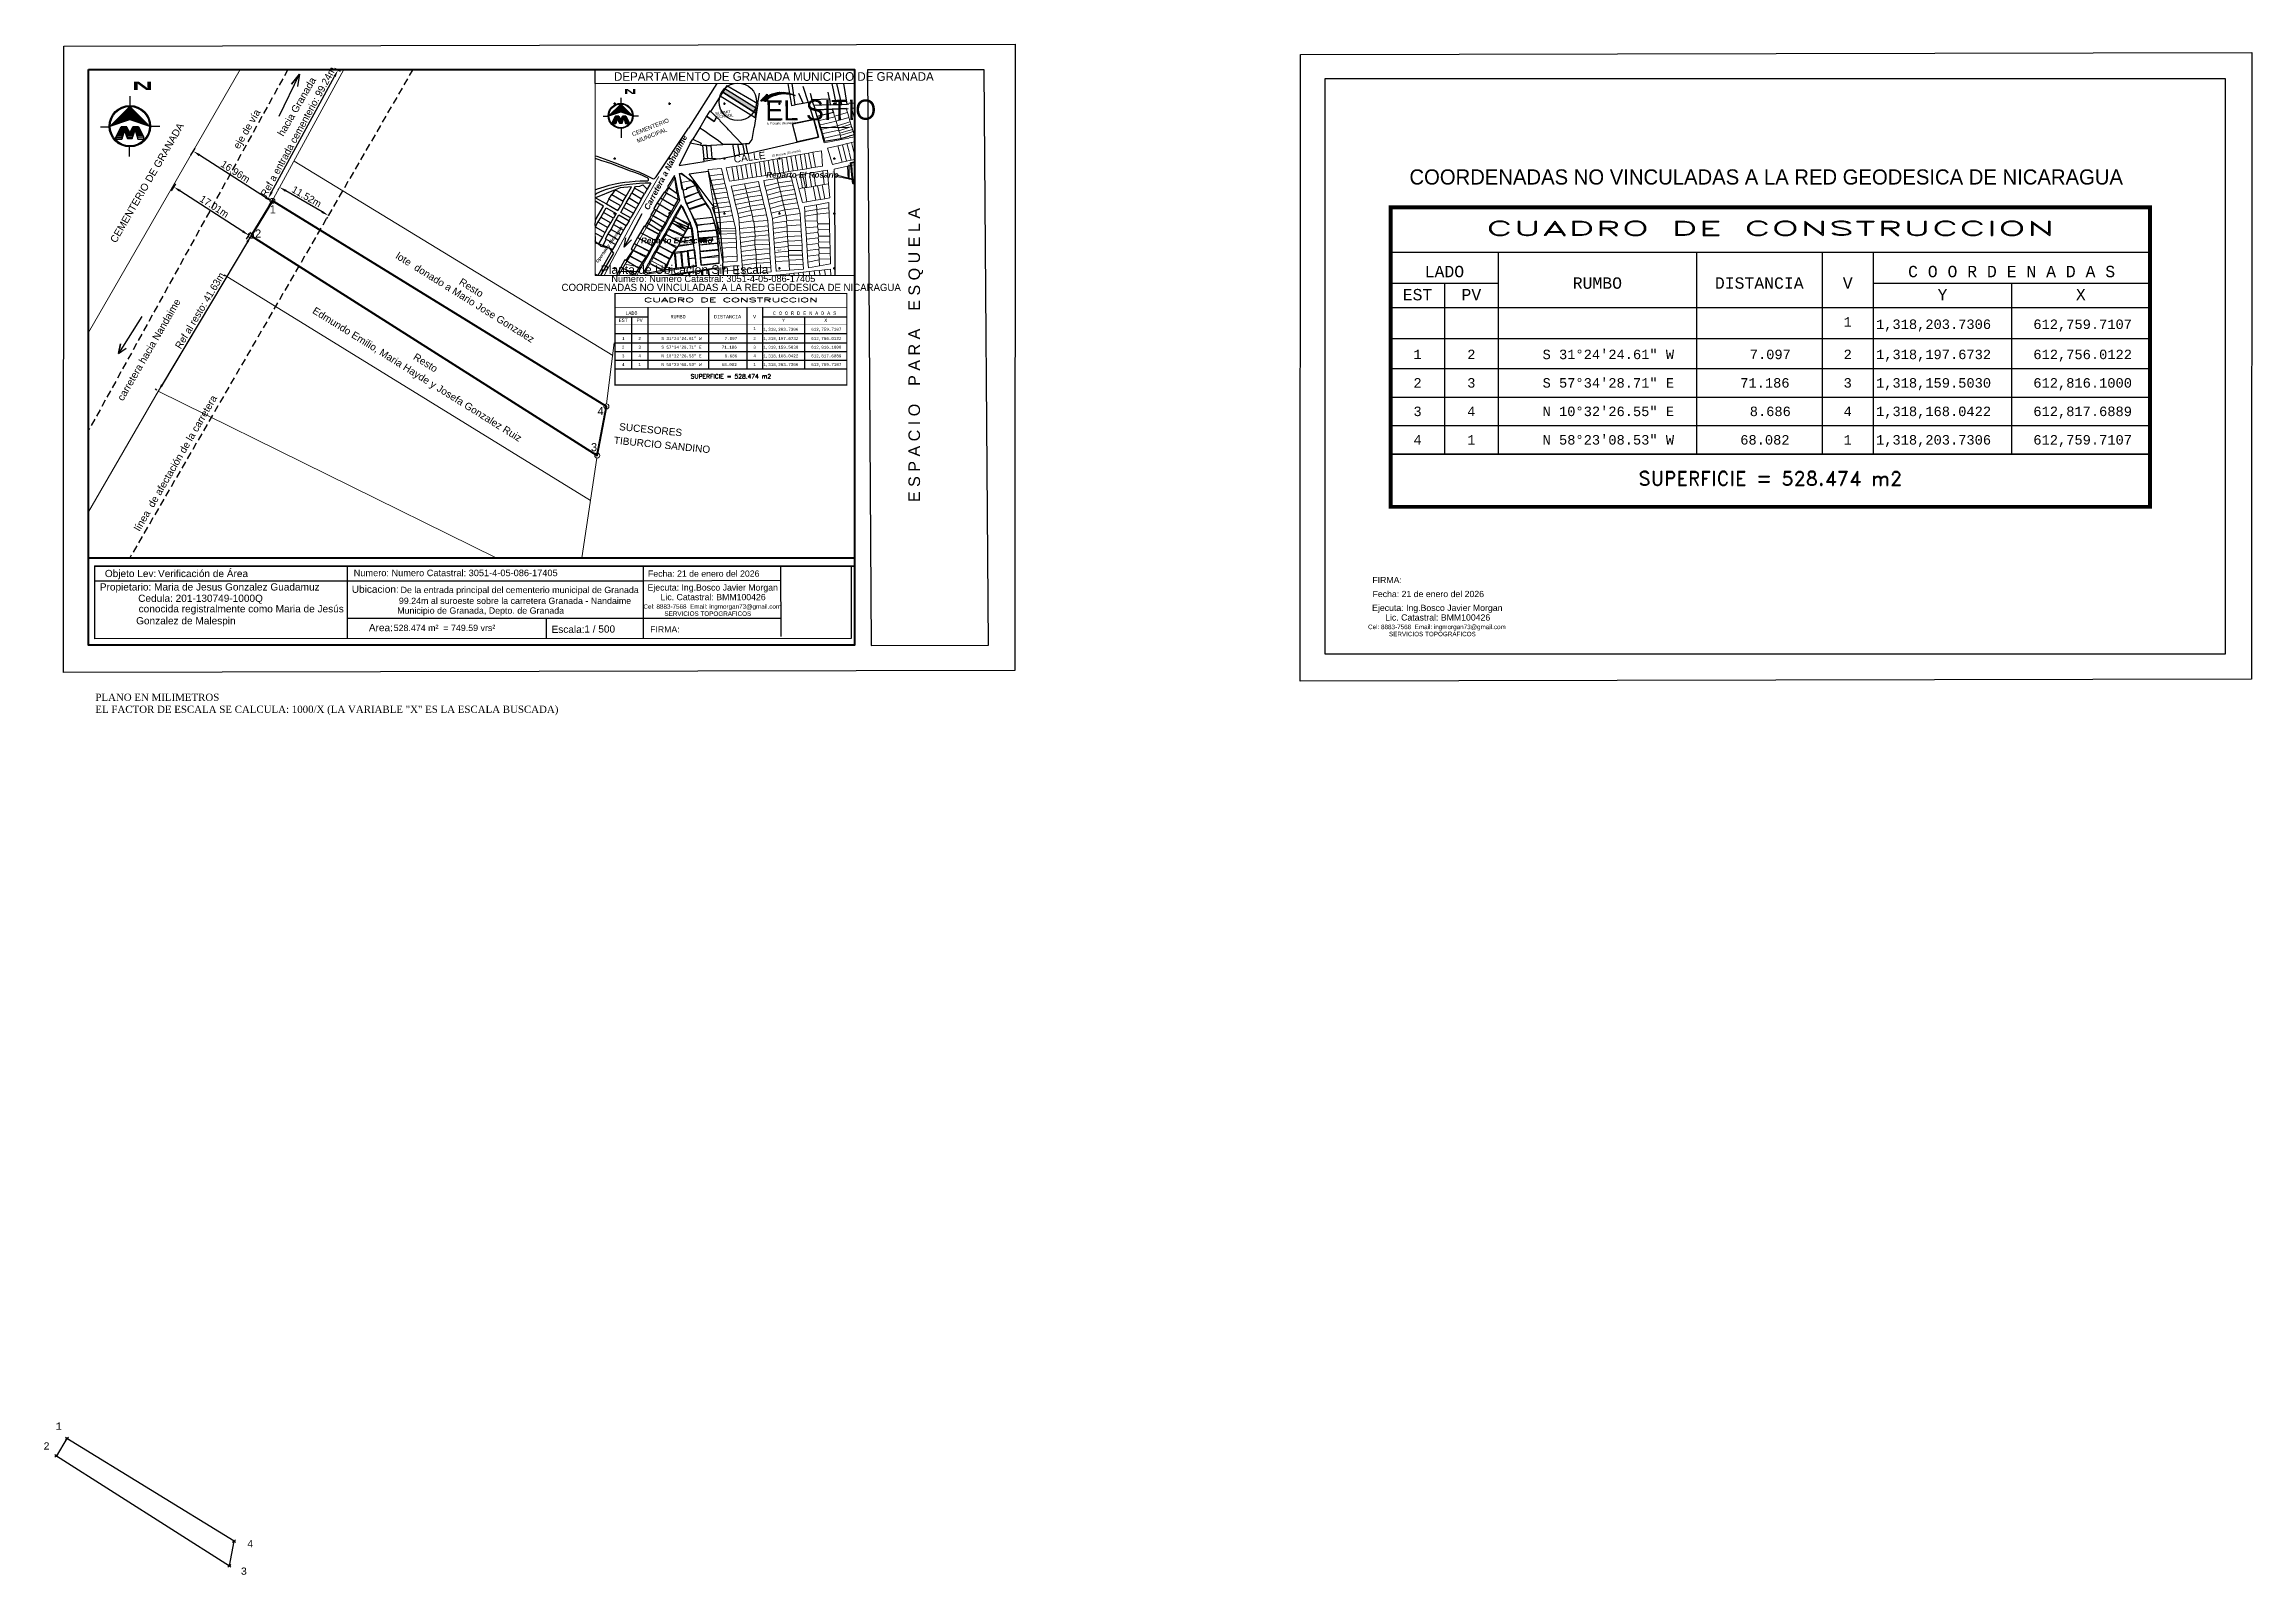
# Paper-space layout 'LAMINA DE TRABAJO' of a CAD drawing. Header units: millimetres. Extents: x 611502 to 613608, y 1317581 to 1319255.
# Drawn here: x 612842 to 613608, y 1317581 to 1318113 of the extents above; entities outside this region: 1.
# The model-space entities are those that its viewports show. They can reach past a viewport. Long polylines and large blocks are cut down to what shows.
import ezdxf
from ezdxf.enums import TextEntityAlignment as Align

# ---------------------------------------------------------------- set-up
doc = ezdxf.new("R2010")
doc.units = ezdxf.units.MM
doc.header["$PDMODE"] = 35
doc.header["$PDSIZE"] = 0.5
doc.linetypes.add('HIDDEN', pattern=[0.375, 0.25, -0.125])
for name, color, linetype in [('0 - TEXTO', 5, 'Continuous'), ('2', 7, 'Continuous'), ('42', 7, 'Continuous'), ('5', 7, 'Continuous'), ('6', 7, 'Continuous'), ('CVL_CUADCON', 1, 'Continuous'), ('CVL_CUADCON_LIN', 8, 'Continuous'), ('CVL_CUADCON_TIT', 1, 'Continuous'), ('CVL_CUADCON_TX', 2, 'Continuous'), ('CVL_PUNTO', 250, 'Continuous'), ('CVL_PUNTO_NUM', 2, 'Continuous'), ('NORTE', 1, 'Continuous'), ('TEXTOS', 2, 'Continuous')]:
    doc.layers.add(name, color=color, linetype=linetype)
for name, color, linetype, lineweight in [('Cotas', 7, 'Continuous', 0), ('Nivel 1', 7, 'Continuous', 0), ('Nivel 16', 7, 'Continuous', 0), ('Nivel 2', 7, 'Continuous', 0), ('Nivel 3', 7, 'Continuous', 0), ('Nivel 30', 7, 'Continuous', 0), ('Nivel 5', 7, 'Continuous', 0), ('Nivel 7', 7, 'Continuous', 0)]:
    doc.layers.add(name, color=color, linetype=linetype, lineweight=lineweight)
doc.styles.add('HECTOR LOPEZ', font='arial.ttf')
doc.styles.add('HUECA1', font='HUECA1.shx')
doc.styles.add('LOPEZ', font='TCCM____.TTF')
doc.styles.add('MONOTXT4', font='Monotxt4.shx')
doc.styles.get("Standard").update_dxf_attribs({"font": 'TCCM____.TTF'})
doc.styles.add('Style-ENGINEERING', font='ENGINEERING.shx')
doc.dimstyles.new('ISO-25', dxfattribs={"dimtxt": 2.5, "dimasz": 2.5, "dimexe": 1.25, "dimexo": 0.625, "dimtad": 1, "dimtxsty": 'Standard', "dimcen": 2.5, "dimadec": 0, "dimazin": 0, "dimtfac": 1, "dimtmove": 0, "dimatfit": 3, "dimfxl": 1, "dimarcsym": 0})

psp = doc.layouts.new('LAMINA DE TRABAJO')

# ---------------------------------------------------------------- texts
at = {"color": 7, "lineweight": 50}
psp.add_text('DEPARTAMENTO DE GRANADA MUNICIPIO DE GRANADA', height=3, dxfattribs=at).set_placement((613039.837, 1318100.162, -0.007))
at = {"color": 7, "lineweight": 50, "style": 'HECTOR LOPEZ'}
for s, height, rotation, p in [('hacia Granada', 2.5, 59.91826, (612925.03, 1318080.657)), ('eje de vía', 2.5, 59.91826, (612909.633, 1318076.239)), ('CEMENTERIO', 1.4581, 21.628375, (613046.437, 1318080.862)), ('SUMMIT', 1.0005, 7.468718, (613075.01, 1318088.284)), ('SCHOOL', 1.0005, 7.468718, (613075.466, 1318087.052)), ('CEMENTERIO DE GRANADA', 2.5, 59.91826, (612866.929, 1318043.653)), ('MUNICIPAL', 1.4581, 21.628375, (613048.084, 1318078.557)), ('CALLE', 2.5, 7.468718, (613081.581, 1318071.689)), ('lote  donado a Mario Jose Gonzalez', 2.5, 327.989159, (612963.797, 1318038.7)), ('Resto', 2.5, 327.989159, (612985.796, 1318029.706)), ('carretera hacia Nandaime', 2.5, 59.91826, (612869.381, 1317988.776)), ('Edmundo Emilio, Maria Hayde y Josefa Gonzalez Ruiz', 2.5, 327.989159, (612934.914, 1318019.678)), ('Resto', 2.5, 327.989159, (612969.901, 1318003.639)), ('línea  de afectación de la carretera', 2.5, 59.91826, (612875.203, 1317943.533)), ('SUCESORES', 2.5, 354.392028, (613041.536, 1317978.87)), ('TIBURCIO SANDINO', 2.5, 354.392028, (613039.698, 1317974.147))]:
    psp.add_text(s, height=height, rotation=rotation, dxfattribs=at).set_placement(p)
at = {"color": 5, "lineweight": 25, "style": 'LOPEZ'}
psp.add_text('EL SITIO', height=7, rotation=0.52199, dxfattribs=at).set_placement((613092.41, 1318086.332))
at = {"color": 7, "lineweight": 50, "style": 'HECTOR LOPEZ'}
for s, height, p in [('Planta de Ubicacion Sin Escala', 3, (613035.217, 1318033.116, -0.007)), ('Propietario: Maria de Jesus Gonzalez Guadamuz', 2.5, (612861.352, 1317923.169)), ('Objeto Lev:', 2.5, (612863.093, 1317927.837)), ('Verificación de Área', 2.5, (612881.548, 1317927.832)), ('Cedula: 201-130749-1000Q', 2.5, (612874.656, 1317919.23)), ('conocida registralmente como Maria de Jesús ', 2.5, (612874.817, 1317915.586)), ('Ubicacion:', 2.5, (612948.81, 1317922.379, -0.007)), ('99.24m al suroeste sobre la carretera Granada - Nandaime  ', 2.2, (612965.166, 1317918.501)), ('De la entrada principal del cementerio municipal de Granada', 2.2, (612965.757, 1317922.276)), ('Gonzalez de Malespin', 2.5, (612873.946, 1317911.433)), ('Area:', 2.5, (612954.743, 1317909.04)), ('528.474 m²  = 749.59 vrs²', 2.2, (612963.354, 1317909.092, 0.007)), ('Municipio de Granada, Depto. de Granada ', 2.2, (612964.596, 1317915.113)), ('Escala:', 2.5, (613018.164, 1317908.446)), ('1 / 500', 2.5, (613029.547, 1317908.558))]:
    psp.add_text(s, height=height, dxfattribs=at).set_placement(p)
at = {"color": 7, "lineweight": 25, "attachment_point": 1}
for insert, char_height, width in [((612836.777, 1318099.862), 2.89014, 122.55004), ((613021.153, 1318097.287, -0.013), 1.73593, 73.60837)]:
    psp.add_mtext('                            {\\fBaskerville Old Face|b1|i0|c0|p18;\\W2.6;\\T2.05; N}', dxfattribs=dict(at, insert=insert, char_height=char_height, width=width))
at = {"color": 7, "lineweight": 50, "attachment_point": 5}
for s, insert, char_height, width, rotation in [('{\\fArial|b1|i1|c0|p34;Carretera a Nandaime}', (613057.739, 1318068.344, -0.013), 2, 51.73774, 62.211155), ('{\\fArial|b1|i1|c0|p34;Oportunity Nicaragua}', (613038.272, 1318043.221, -0.007), 1.04991, 27.15988, 55.234589)]:
    psp.add_mtext(s, dxfattribs=dict(at, insert=insert, char_height=char_height, width=width, rotation=rotation))
at = {"color": 7, "lineweight": 50, "char_height": 2, "width": 51.73774, "attachment_point": 5}
for s, insert in [('{\\fArial|b1|i1|c0|p34;Reparto El Rosario}', (613105.277, 1318067.238, -0.013)), ('{\\fArial|b1|i1|c0|p34;Reparto El Escudo}', (613061.641, 1318044.435, -0.013))]:
    psp.add_mtext(s, dxfattribs=dict(at, insert=insert))
at = {"color": 7, "lineweight": 50, "insert": (613142.07, 1317929.721, -17.657), "char_height": 4, "width": 130.54939, "attachment_point": 1, "rotation": 90, "style": 'Style-ENGINEERING'}
psp.add_mtext('\\pi24.14048,t56.88384;{\\fArial|b0|i0|c0|p34;E S P A C I O    P A R A    E S Q U E L A}', dxfattribs=at)
at = {"attachment_point": 1, "style": 'Style-ENGINEERING'}
for s, insert, char_height, width in [('{\\fArial|b0|i0|c0|p34;Numero: Numero Catastral: 3051-4-05-086-17405}', (613038.926, 1318032.583), 2.28556, 112.12805), ('{\\fArial|b0|i0|c0|p34;Numero: Numero Catastral: 3051-4-05-086-17405}', (612949.472, 1317930.436), 2.28556, 112.12805), ('{\\fArial|b0|i0|c0|p34;Fecha: 21 de enero del 2026}', (613051.631, 1317930.122), 2.16652, 84.89735), ('{\\fArial|b0|i0|c0|p34;FIRMA:}', (613303.101, 1317927.89, 0.007), 2.16652, 84.89735), ('{\\fArial|b0|i0|c0|p34;Ejecuta: Ing.Bosco Javier Morgan}', (613051.482, 1317925.308, -0.007), 2.16652, 84.89735), ('{\\fArial|b0|i0|c0|p34;Lic. Catastral: BMM100426}', (613055.998, 1317921.973, -0.007), 2.16652, 84.89735), ('{\\fArial|b0|i0|c0|p34;Ejecuta: Ing.Bosco Javier Morgan}', (613303.021, 1317918.235), 2.16652, 84.89735), ('{\\fArial|b0|i0|c0|p34;Fecha: 21 de enero del 2026}', (613303.17, 1317923.049, 0.007), 2.16652, 84.89735), ('{\\fArial|b0|i0|c0|p34;FIRMA:}', (613052.383, 1317910.763), 2.16652, 84.89735), ('{\\fArial|b0|i0|c0|p34;\\C5;SERVICIOS TOPOGRAFICOS}', (613057.34, 1317915.921, -0.007), 1.56559, 84.89735), ('{\\fArial|b0|i0|c0|p34;Lic. Catastral: BMM100426}', (613307.537, 1317914.9), 2.16652, 84.89735), ('{\\fArial|b0|i0|c0|p34;\\C5;SERVICIOS TOPOGRAFICOS}', (613308.879, 1317908.848), 1.56559, 84.89735)]:
    psp.add_mtext(s, dxfattribs=dict(at, insert=insert, char_height=char_height, width=width))
at = {"color": 1, "char_height": 1.56559, "width": 84.89735, "attachment_point": 1, "style": 'Style-ENGINEERING'}
for insert in [(613050.076, 1317918.39, -0.007), (613301.615, 1317911.317)]:
    psp.add_mtext('{\\fArial|b0|i0|c0|p34;Cel: 8883-7568  Email: ingmorgan73@gmail.com}', dxfattribs=dict(at, insert=insert))
at = {"color": 3, "lineweight": 50, "insert": (612859.806, 1317891.515), "char_height": 2.5, "attachment_point": 1, "style": 'HECTOR LOPEZ'}
psp.add_mtext_dynamic_manual_height_columns('{\\fBook Antiqua|b0|i0|c0|p18;\\PPLANO EN MILIMETROS\\PEL FACTOR DE ESCALA SE CALCULA: 1000/X (LA VARIABLE "X" ES LA ESCALA BUSCADA)}', width=262.85, gutter_width=12.5, heights=[0], dxfattribs=at)
at = {"layer": '0 - TEXTO', "transparency": 33554687}
for height, p in [(5.2576, (613439.825, 1318064.148)), (2.5, (613080.525, 1318027.182))]:
    psp.add_text('COORDENADAS NO VINCULADAS A LA RED GEODESICA DE NICARAGUA', height=height, dxfattribs=at).set_placement(p, align=Align.CENTER)
at = {"layer": 'Cotas', "color": 7, "linetype": 'Continuous', "lineweight": 13, "style": 'LOPEZ'}
for s, p in [('1', (612922.454, 1318053.265)), ('2', (612917.37, 1318044.857)), ('4', (613036.237, 1317983.228)), ('3', (613033.959, 1317970.701))]:
    psp.add_text(s, height=2.831, dxfattribs=at).set_placement(p, align=Align.BOTTOM_RIGHT)
at = {"layer": 'CVL_CUADCON_TIT', "color": 18, "true_color": 0x000000, "style": 'HUECA1', "width": 1.758658}
for height, p, p2 in [(4.94398, (613342.424, 1318046.454), (613540.094, 1318046.454)), (1.50979, (613050.25, 1318023.296), (613110.615, 1318023.296))]:
    psp.add_text('CUADRO DE CONSTRUCCION', height=height, dxfattribs=at).set_placement(p, p2, align=Align.FIT)
at = {"layer": 'CVL_CUADCON_TIT', "color": 18, "true_color": 0x000000, "style": 'MONOTXT4'}
for s, height, p in [('LADO', 3.9552, (613328.119, 1318031.958)), ('C O O R D E N A D A S', 3.95519, (613525.022, 1318031.958)), ('EST', 3.9552, (613318.792, 1318023.929)), ('PV', 3.9552, (613337.48, 1318023.929)), ('Y', 3.955, (613501.027, 1318023.929)), ('X', 3.955, (613549.05, 1318023.929)), ('EST', 1.2078, (613043.033, 1318016.418)), ('LADO', 1.2078, (613045.882, 1318018.869)), ('PV', 1.2078, (613048.74, 1318016.418)), ('C O O R D E N A D A S', 1.20783, (613106.012, 1318018.869)), ('Y', 1.208, (613098.684, 1318016.418)), ('X', 1.208, (613113.349, 1318016.418))]:
    psp.add_text(s, height=height, dxfattribs=at).set_placement(p, align=Align.CENTER)
at = {"layer": 'CVL_CUADCON_TIT', "color": 18, "true_color": 0x000000}
for s, height, style, p in [('RUMBO', 3.9552, 'MONOTXT4', (613381.218, 1318029.941)), ('DISTANCIA', 3.9552, 'MONOTXT4', (613437.414, 1318029.941)), ('V', 3.955, 'MONOTXT4', (613468.133, 1318029.941)), ('RUMBO', 1.2078, 'MONOTXT4', (613062.097, 1318018.253)), ('DISTANCIA', 1.2078, 'MONOTXT4', (613079.258, 1318018.253)), ('V', 1.208, 'MONOTXT4', (613088.639, 1318018.253)), ('SUPERFICIE = 528.474 m2', 1.50979, 'HUECA1', (613080.432, 1317997.532)), ('SUPERFICIE = 528.474 m2', 4.94398, 'HUECA1', (613441.259, 1317962.086))]:
    psp.add_text(s, height=height, dxfattribs=dict(at, style=style)).set_placement(p, align=Align.MIDDLE)
at = {"layer": 'CVL_CUADCON_TX', "color": 18, "true_color": 0x000000, "style": 'MONOTXT4'}
for s, height, p in [('1', 3.296, (613468.12, 1318014.806)), ('1', 1.007, (613043.033, 1318010.181)), ('2', 1.007, (613048.735, 1318010.181)), ('2', 1.007, (613088.635, 1318010.181)), ('1', 1.007, (613088.635, 1318013.632)), ('4', 1.007, (613043.033, 1318001.122)), ('3', 1.007, (613043.033, 1318004.142)), ('2', 1.007, (613043.033, 1318007.162)), ('4', 1.007, (613048.735, 1318004.142)), ('3', 1.007, (613048.735, 1318007.162)), ('1', 1.007, (613048.735, 1318001.122)), ('4', 1.007, (613088.635, 1318004.142)), ('3', 1.007, (613088.635, 1318007.162)), ('1', 1.007, (613088.635, 1318001.122)), ('1', 3.296, (613318.792, 1318003.507)), ('2', 3.296, (613337.462, 1318003.507)), ('2', 3.296, (613468.12, 1318003.507)), ('2', 3.296, (613318.792, 1317993.619)), ('3', 3.296, (613337.462, 1317993.619)), ('3', 3.296, (613468.12, 1317993.619)), ('3', 3.296, (613318.792, 1317983.731)), ('4', 3.296, (613337.462, 1317983.731)), ('4', 3.296, (613468.12, 1317983.731)), ('4', 3.296, (613318.792, 1317973.843)), ('1', 3.296, (613337.462, 1317973.843)), ('1', 3.296, (613468.12, 1317973.843))]:
    psp.add_text(s, height=height, dxfattribs=at).set_placement(p, align=Align.CENTER)
for s, height, p in [('S 31%%d24\'24.61" W', 1.00653, (613056.289, 1318010.181)), ('7.097', 1.0065, (613078.252, 1318010.181)), ('1,318,203.7306', 1.00653, (613091.639, 1318013.38)), ('1,318,197.6732', 1.00653, (613091.639, 1318010.181)), ('612,759.7107', 1.00653, (613108.317, 1318013.38)), ('612,756.0122', 1.00653, (613108.317, 1318010.181)), ('1,318,203.7306', 3.29599, (613477.955, 1318013.982)), ('612,759.7107', 3.29599, (613532.57, 1318013.982)), ('S 57%%d34\'28.71" E', 1.00653, (613056.289, 1318007.162)), ('N 10%%d32\'26.55" E', 1.00653, (613056.289, 1318004.142)), ('N 58%%d23\'08.53" W', 1.00653, (613056.289, 1318001.122)), ('68.082', 1.0065, (613077.245, 1318001.122)), ('71.186', 1.0065, (613077.245, 1318007.162)), ('8.686', 1.0065, (613078.252, 1318004.142)), ('1,318,159.5030', 1.00653, (613091.639, 1318007.162)), ('1,318,168.0422', 1.00653, (613091.639, 1318004.142)), ('1,318,203.7306', 1.00653, (613091.639, 1318001.122)), ('612,816.1000', 1.00653, (613108.317, 1318007.162)), ('612,817.6889', 1.00653, (613108.317, 1318004.142)), ('612,759.7107', 1.00653, (613108.317, 1318001.122)), ('S 31%%d24\'24.61" W', 3.29599, (613362.2, 1318003.507)), ('7.097', 3.296, (613434.118, 1318003.507)), ('1,318,197.6732', 3.29599, (613477.955, 1318003.507)), ('612,756.0122', 3.29599, (613532.57, 1318003.507)), ('S 57%%d34\'28.71" E', 3.29599, (613362.2, 1317993.619)), ('71.186', 3.296, (613430.822, 1317993.619)), ('1,318,159.5030', 3.29599, (613477.955, 1317993.619)), ('612,816.1000', 3.29599, (613532.57, 1317993.619)), ('N 10%%d32\'26.55" E', 3.29599, (613362.2, 1317983.731)), ('8.686', 3.296, (613434.118, 1317983.731)), ('1,318,168.0422', 3.29599, (613477.955, 1317983.731)), ('612,817.6889', 3.29599, (613532.57, 1317983.731)), ('N 58%%d23\'08.53" W', 3.29599, (613362.2, 1317973.843)), ('68.082', 3.296, (613430.822, 1317973.843)), ('1,318,203.7306', 3.29599, (613477.955, 1317973.843)), ('612,759.7107', 3.29599, (613532.57, 1317973.843))]:
    psp.add_text(s, height=height, dxfattribs=at).set_placement(p)
at = {"layer": 'CVL_PUNTO_NUM', "color": 2, "style": 'MONOTXT4'}
for s, p in [('1', (612846.001, 1317631.799)), ('2', (612841.765, 1317624.882)), ('4', (612912.456, 1317590.923)), ('3', (612910.259, 1317581.401))]:
    psp.add_text(s, height=2.5, dxfattribs=at).set_placement(p)

msp = doc.modelspace()

# ---------------------------------------------------------------- texts
at = {"layer": 'Nivel 3', "color": 1, "linetype": 'Continuous', "lineweight": -3, "style": 'Style-ENGINEERING'}
for rotation, p in [(0.59063334, (611953.72868, 1323597.29346)), (11, (611963.10521, 1323542.42534))]:
    msp.add_text('El Rosario (Granada)', height=3.999996, rotation=rotation, dxfattribs=at).set_placement(p, align=Align.MIDDLE_CENTER)
at = {"layer": 'Nivel 7', "color": 1, "linetype": 'Continuous', "lineweight": 30, "style": 'Style-ENGINEERING'}
msp.add_text('20000', height=1.999998, rotation=9.96907476, dxfattribs=at).set_placement((611949.0423, 1323365.73578), align=Align.MIDDLE_CENTER)

# ---------------------------------------------------------------- blocks, each defined once
blk = doc.blocks.new('*D319')
at = {"color": 0, "lineweight": -2, "transparency": 16777216}
for p, q in [((612886.18, 1318061.98), (612887.72, 1318064.37)), ((612910.96, 1318047.89), (612889.14, 1318061.96)), ((612912.21, 1318045.2), (612913.74, 1318047.58))]:
    blk.add_line(p, q, dxfattribs=at)
at = {"color": 0, "lineweight": 30, "transparency": 16777216}
for points in [[(612889.37, 1318062.31), (612888.92, 1318061.61), (612887.04, 1318063.31)], [(612911.19, 1318048.24), (612910.74, 1318047.54), (612913.06, 1318046.53)]]:
    blk.add_solid(points, dxfattribs=at)
at = {"layer": 'Defpoints', "color": 0, "lineweight": 30, "transparency": 16777216}
for p in [(612885.85, 1318061.46, -0.01), (612887.04, 1318063.31), (612911.87, 1318044.67)]:
    blk.add_point(p, dxfattribs=at)
at = {"color": 0, "lineweight": 30, "transparency": 16777216, "insert": (612901.09, 1318056.53), "char_height": 2.5, "attachment_point": 5, "rotation": 327.17623}
blk.add_mtext('17.01m', dxfattribs=at)
blk = doc.blocks.new('*D320')
at = {"color": 0, "lineweight": -2, "transparency": 16777216}
for p, q in [((612923.4, 1318062.68), (612923.09, 1318062.14)), ((612938.49, 1318054.66), (612925.88, 1318061.97)), ((612940.34, 1318052.87), (612940.02, 1318052.33))]:
    blk.add_line(p, q, dxfattribs=at)
at = {"color": 0, "lineweight": 30, "transparency": 16777216}
for points in [[(612926.09, 1318062.33), (612925.67, 1318061.61), (612923.72, 1318063.22)], [(612938.7, 1318055.02), (612938.28, 1318054.3), (612940.65, 1318053.41)]]:
    blk.add_solid(points, dxfattribs=at)
at = {"layer": 'Defpoints', "color": 0, "lineweight": 30, "transparency": 16777216}
for p in [(612923.72, 1318063.22), (612923.72, 1318063.22), (612940.65, 1318053.41)]:
    blk.add_point(p, dxfattribs=at)
at = {"color": 0, "lineweight": 30, "transparency": 16777216, "insert": (612933.14, 1318059.97), "char_height": 2.5, "attachment_point": 5, "rotation": 329.9209}
blk.add_mtext('11.52m', dxfattribs=at)
blk = doc.blocks.new('*D321')
at = {"color": 0, "lineweight": -2, "transparency": 16777216}
for p, q in [((612892.92, 1318074.33), (612894.49, 1318076.77)), ((612918.88, 1318059.63), (612895.92, 1318074.37)), ((612920.09, 1318056.89), (612921.66, 1318059.33))]:
    blk.add_line(p, q, dxfattribs=at)
at = {"color": 0, "lineweight": 30, "transparency": 16777216}
for points in [[(612896.14, 1318074.72), (612895.69, 1318074.02), (612893.81, 1318075.72)], [(612919.11, 1318059.98), (612918.66, 1318059.27), (612920.99, 1318058.27)]]:
    blk.add_solid(points, dxfattribs=at)
at = {"layer": 'Defpoints', "color": 0, "lineweight": 30, "transparency": 16777216}
for p in [(612892.58, 1318073.81, -0.01), (612893.81, 1318075.72), (612919.76, 1318056.36)]:
    blk.add_point(p, dxfattribs=at)
at = {"color": 0, "lineweight": 30, "transparency": 16777216, "insert": (612908.43, 1318068.6), "char_height": 2.5, "attachment_point": 5, "rotation": 327.29491}
blk.add_mtext('16.96m', dxfattribs=at)
blk = doc.blocks.new('*D322')
at = {"color": 0, "lineweight": -2, "transparency": 16777216}
for p, q in [((612944.95, 1318103.34), (612942.92, 1318104.44)), ((612920.98, 1318061.49), (612942.82, 1318101.65)), ((612920.71, 1318058.79), (612918.68, 1318059.89))]:
    blk.add_line(p, q, dxfattribs=at)
at = {"color": 0, "lineweight": 30, "transparency": 16777216}
for points in [[(612942.45, 1318101.85), (612943.19, 1318101.45), (612944.01, 1318103.85)], [(612920.61, 1318061.69), (612921.34, 1318061.29), (612919.78, 1318059.29)]]:
    blk.add_solid(points, dxfattribs=at)
at = {"layer": 'Defpoints', "color": 0, "lineweight": 30, "transparency": 16777216}
for p in [(612944.01, 1318103.85), (612945.49, 1318103.04), (612921.26, 1318058.49)]:
    blk.add_point(p, dxfattribs=at)
at = {"color": 0, "lineweight": 30, "transparency": 16777216, "insert": (612930.2, 1318082.49), "char_height": 2.5, "attachment_point": 5, "rotation": 61.45663}
blk.add_mtext('Ref a entrada cementerio: 99.24m', dxfattribs=at)
blk = doc.blocks.new('*D323')
at = {"color": 0, "lineweight": -2, "transparency": 16777216}
for p, q in [((612912.58, 1318044.23), (612882.93, 1317994.55)), ((612913.33, 1318046.69), (612912.79, 1318047.01)), ((612881.11, 1317992.72), (612880.57, 1317993.04))]:
    blk.add_line(p, q, dxfattribs=at)
at = {"color": 0, "lineweight": 30, "transparency": 16777216}
for points in [[(612912.22, 1318044.44), (612912.94, 1318044.01), (612913.86, 1318046.37)], [(612882.57, 1317994.76), (612883.28, 1317994.33), (612881.65, 1317992.4)]]:
    blk.add_solid(points, dxfattribs=at)
at = {"layer": 'Defpoints', "color": 0, "lineweight": 30, "transparency": 16777216}
for p in [(612913.86, 1318046.37), (612881.65, 1317992.4), (612881.65, 1317992.4)]:
    blk.add_point(p, dxfattribs=at)
at = {"color": 0, "lineweight": 30, "transparency": 16777216, "insert": (612896.09, 1318020.38), "char_height": 2.5, "attachment_point": 5, "rotation": 59.16712}
blk.add_mtext('Ref al resto: 41.63m', dxfattribs=at)
blk = doc.blocks.new('COORD')
at = {"layer": '42', "color": 2, "linetype": 'Continuous'}
for p, q in [((-2, 0), (2, 0)), ((0, -2), (0, 2))]:
    blk.add_line(p, q, dxfattribs=at)

# ---------------------------------------------------------------- dimensions: what is measured, and where the dimension line sits
at = {"lineweight": 30}
for p1, p2, distance, text, picture, middle in [((612921.26, 1318058.489), (612945.494, 1318103.041), 1.685, 'Ref a entrada cementerio: 99.24m', '*D322', (612930.201, 1318082.492)), ((612919.756, 1318056.361), (612892.584, 1318073.808, -0.007), -2.274, '16.96m', '*D321', (612908.43, 1318068.603)), ((612911.867, 1318044.673), (612885.846, 1318061.457, -0.007), -2.21, '17.01m', '*D319', (612901.09, 1318056.529)), ((612940.65, 1318053.411), (612923.717, 1318063.219), 0, '11.52m', '*D320', (612933.14, 1318059.966)), ((612913.863, 1318046.374), (612881.646, 1317992.399), -0.001, 'Ref al resto: 41.63m', '*D323', (612896.093, 1318020.378))]:
    dim = psp.add_aligned_dim(p1=p1, p2=p2, distance=distance, text=text, dimstyle='ISO-25', override={"dimfxl": 0.18}, dxfattribs=at)
    dim.commit()
    dim.dimension.update_dxf_attribs({"geometry": picture, "text_midpoint": middle})

# ---------------------------------------------------------------- hatches: boundary and pattern name
at = {"lineweight": 30}
h = msp.add_hatch(color=7, dxfattribs=at)
h.dxf.hatch_style = 1
h.paths.add_polyline_path([(611850.87287, 1323659.66382), (611847.17439, 1323653.60637), (611907.26219, 1323615.43617), (611908.85112, 1323623.97542)])
h = msp.add_hatch(color=256, dxfattribs=at)
h.dxf.hatch_style = 1
h.set_gradient(color1=(0, 0, 255), color2=(255, 255, 0))
h.paths.add_polyline_path([(611815.71745, 1323387.88191), (611803.41837, 1323386.76154), (611803.98837, 1323381.39154), (611816.14837, 1323382.50154)])

# ---------------------------------------------------------------- linework, layer by layer
at = {"layer": '2', "color": 1, "linetype": 'Continuous'}
for p, q in [((611854.47437, 1323665.93254), (611825.48037, 1323619.01054)), ((611854.47437, 1323665.93254), (611910.97837, 1323633.27754)), ((611910.97837, 1323633.27754), (611913.80837, 1323651.64954)), ((611965.82937, 1323670.10854), (611972.04537, 1323629.42954)), ((611979.25137, 1323630.54654), (611973.23937, 1323671.17654)), ((611985.00137, 1323651.93854), (611993.25437, 1323633.08354)), ((611993.16837, 1323664.65454), (612002.58837, 1323634.92754)), ((612006.04137, 1323651.83054), (612009.55137, 1323640.36454)), ((612009.55137, 1323640.36454), (612041.19737, 1323641.85454)), ((612012.85037, 1323629.71154), (612009.55137, 1323640.36454)), ((612041.19737, 1323641.85454), (612039.10837, 1323653.53354)), ((612041.19737, 1323641.85454), (612042.97537, 1323630.83454)), ((612053.99837, 1323631.31754), (612045.79137, 1323672.99954)), ((612063.75337, 1323631.53754), (612054.22037, 1323673.71854)), ((612073.50737, 1323631.91054), (612066.76937, 1323674.05954)), ((611910.97837, 1323633.27754), (611904.21537, 1323589.20454)), ((611972.04537, 1323629.42954), (611979.25137, 1323630.54654)), ((611993.25437, 1323633.08354), (611979.25137, 1323630.54654)), ((612002.58837, 1323634.92754), (611993.25437, 1323633.08354)), ((612002.58837, 1323634.92754), (612016.98037, 1323589.32354)), ((612042.97537, 1323630.83454), (612012.85037, 1323629.71154)), ((612012.85037, 1323629.71154), (612015.46537, 1323621.59554)), ((612015.46537, 1323621.59554), (612046.30037, 1323622.87654)), ((612018.98037, 1323609.57054), (612015.46537, 1323621.59554)), ((612048.69637, 1323616.53754), (612018.98037, 1323609.57054)), ((612018.98037, 1323609.57054), (612024.80737, 1323589.22454)), ((612042.97537, 1323630.83454), (612053.99837, 1323631.31754)), ((612046.30037, 1323622.87654), (612075.66237, 1323624.09554)), ((612046.30037, 1323622.87654), (612048.69637, 1323616.53754)), ((612053.99837, 1323631.31754), (612063.75337, 1323631.53754)), ((612063.75337, 1323631.53754), (612073.50737, 1323631.91054)), ((612073.50737, 1323631.91054), (612076.90737, 1323632.44254)), ((612093.32737, 1323633.48654), (612076.79537, 1323633.21954)), ((611787.80837, 1323560.73554), (611792.44737, 1323568.33354)), ((611806.77437, 1323557.07154), (611787.80837, 1323560.73554)), ((611806.23137, 1323590.00154), (611792.44737, 1323568.33354)), ((611792.44737, 1323568.33354), (611807.62237, 1323560.58354)), ((611806.23137, 1323590.00154), (611805.53537, 1323588.26754)), ((611807.62237, 1323560.58354), (611806.77437, 1323557.07154)), ((611806.77437, 1323557.07154), (611810.13037, 1323556.47854)), ((611817.65037, 1323556.36554), (611810.13037, 1323556.47854)), ((611810.13037, 1323556.47854), (611812.67637, 1323533.10954)), ((611817.65037, 1323556.36554), (611825.21937, 1323556.55654)), ((611819.63737, 1323532.78954), (611817.65037, 1323556.36554)), ((611847.31337, 1323557.89154), (611825.21937, 1323556.55654)), ((611825.21937, 1323556.55654), (611827.20437, 1323533.54054)), ((611868.89537, 1323537.66954), (611865.74937, 1323559.00354)), ((611874.13037, 1323559.40254), (611877.82937, 1323539.49554)), ((611882.86737, 1323559.85454), (611888.70837, 1323560.18954)), ((611882.86737, 1323559.85454), (611886.71237, 1323541.16754)), ((611888.70837, 1323560.18954), (611894.90537, 1323560.37354)), ((611888.70837, 1323560.18954), (611892.24637, 1323541.95854)), ((611894.90537, 1323560.37354), (611900.71637, 1323567.21554)), ((611900.71637, 1323567.21554), (611904.21537, 1323589.20454)), ((611813.05837, 1323527.36754), (611812.67637, 1323533.10954)), ((611812.67637, 1323533.10954), (611819.63737, 1323532.78954)), ((611840.46937, 1323532.28754), (611813.05837, 1323527.36754)), ((611819.63737, 1323532.78954), (611827.20437, 1323533.54054)), ((611827.20437, 1323533.54054), (611840.46937, 1323532.28754)), ((611840.46937, 1323532.28754), (611868.89537, 1323537.66954)), ((611877.82937, 1323539.49554), (611868.89537, 1323537.66954)), ((611886.71237, 1323541.16754), (611877.82937, 1323539.49554)), ((611892.24637, 1323541.95854), (611886.71237, 1323541.16754)), ((611651.07537, 1323475.69754), (611645.32337, 1323467.07754)), ((611670.94137, 1323464.26154), (611651.07537, 1323475.69754)), ((611686.21937, 1323478.62454), (611681.38137, 1323470.05954)), ((611704.70837, 1323468.29954), (611686.21937, 1323478.62454)), ((611747.53037, 1323480.77154), (611741.83037, 1323471.79554)), ((611747.53037, 1323480.77154), (611763.94137, 1323469.26654)), ((611774.37637, 1323476.08054), (611781.78937, 1323476.98354)), ((611774.37637, 1323476.08054), (611776.77637, 1323462.26654)), ((611781.42237, 1323479.47254), (611797.25437, 1323483.72254)), ((611781.78937, 1323476.98354), (611781.42237, 1323479.47254)), ((611607.81637, 1323458.95354), (611615.37437, 1323461.43254)), ((611629.92337, 1323446.25854), (611607.81637, 1323458.95354)), ((611629.97837, 1323434.21154), (611634.96637, 1323443.28554)), ((611634.96637, 1323443.28554), (611652.89737, 1323432.95754)), ((611639.87437, 1323458.71254), (611635.18937, 1323450.04654)), ((611639.87437, 1323458.71254), (611645.32337, 1323467.07754)), ((611661.37037, 1323446.52254), (611639.87437, 1323458.71254)), ((611645.32337, 1323467.07754), (611665.85137, 1323455.39054)), ((611661.22137, 1323434.52554), (611666.21037, 1323443.54854)), ((611665.85137, 1323455.39054), (611661.37037, 1323446.52254)), ((611665.85137, 1323455.39054), (611670.94137, 1323464.26154)), ((611666.21037, 1323443.54854), (611671.30137, 1323452.16554)), ((611666.21037, 1323443.54854), (611684.49637, 1323433.17154)), ((611671.30137, 1323452.16554), (611676.44337, 1323460.93454)), ((611671.30137, 1323452.16554), (611689.53637, 1323442.04254)), ((611676.44337, 1323460.93454), (611681.38137, 1323470.05954)), ((611676.44337, 1323460.93454), (611694.32537, 1323450.20054)), ((611681.38137, 1323470.05954), (611699.21237, 1323459.22254)), ((611689.53637, 1323442.04254), (611684.49637, 1323433.17154)), ((611694.32537, 1323450.20054), (611689.53637, 1323442.04254)), ((611699.21237, 1323459.22254), (611694.32537, 1323450.20054)), ((611699.21237, 1323459.22254), (611704.70837, 1323468.29954)), ((611722.66637, 1323440.78954), (611716.26137, 1323430.53954)), ((611727.89837, 1323452.10154), (611721.49437, 1323441.59754)), ((611721.49437, 1323441.59754), (611722.66637, 1323440.78954)), ((611722.66637, 1323440.78954), (611747.98337, 1323426.02654)), ((611733.95137, 1323461.48654), (611727.89837, 1323452.10154)), ((611727.89837, 1323452.10154), (611753.93237, 1323436.22454)), ((611740.71037, 1323472.34854), (611733.95137, 1323461.48654)), ((611733.95137, 1323461.48654), (611759.12137, 1323445.80754)), ((611741.83037, 1323471.79554), (611740.71037, 1323472.34854)), ((611765.62137, 1323457.43054), (611741.83037, 1323471.79554)), ((611747.98337, 1323426.02654), (611753.93237, 1323436.22454)), ((611753.93237, 1323436.22454), (611759.12137, 1323445.80754)), ((611759.12137, 1323445.80754), (611765.62137, 1323457.43054)), ((611771.30037, 1323448.76754), (611759.45637, 1323427.91654)), ((611763.94137, 1323469.26654), (611765.62137, 1323457.43054)), ((611787.09637, 1323416.46954), (611771.30037, 1323448.76754)), ((611776.77637, 1323462.26654), (611802.74437, 1323471.80454)), ((611776.77637, 1323462.26654), (611780.33437, 1323450.79754)), ((611780.33437, 1323450.79754), (611808.89137, 1323460.85654)), ((611780.33437, 1323450.79754), (611785.30637, 1323441.21554)), ((611785.30637, 1323441.21554), (611816.19937, 1323451.43954)), ((611785.30637, 1323441.21554), (611794.89237, 1323422.35554)), ((611614.65137, 1323408.46154), (611615.30537, 1323420.96954)), ((611619.69237, 1323417.23054), (611614.65137, 1323408.46154)), ((611614.65137, 1323408.46154), (611633.19137, 1323398.08554)), ((611614.65137, 1323408.46154), (611614.70337, 1323397.07554)), ((611614.70337, 1323397.07554), (611628.91337, 1323389.37154)), ((611624.93437, 1323426.20454), (611619.69237, 1323417.23054)), ((611619.69237, 1323417.23054), (611638.07937, 1323407.00654)), ((611629.97837, 1323434.21154), (611624.93437, 1323426.20454)), ((611624.93437, 1323426.20454), (611643.42537, 1323415.47254)), ((611628.91337, 1323389.37154), (611633.19137, 1323398.08554)), ((611647.95737, 1323424.29054), (611629.97837, 1323434.21154)), ((611633.19137, 1323398.08554), (611638.07937, 1323407.00654)), ((611633.39637, 1323386.59854), (611638.43737, 1323395.36854)), ((611638.07937, 1323407.00654), (611643.42537, 1323415.47254)), ((611638.43737, 1323395.36854), (611643.78437, 1323403.78354)), ((611638.43737, 1323395.36854), (611656.77437, 1323384.88954)), ((611643.42537, 1323415.47254), (611647.95737, 1323424.29054)), ((611643.78437, 1323403.78354), (611648.31537, 1323412.75254)), ((611643.78437, 1323403.78354), (611661.66237, 1323393.75954)), ((611652.89737, 1323432.95754), (611647.95737, 1323424.29054)), ((611648.31537, 1323412.75254), (611653.10137, 1323421.67354)), ((611648.31537, 1323412.75254), (611666.44937, 1323402.32454)), ((611653.10137, 1323421.67354), (611658.14237, 1323430.23954)), ((611653.10137, 1323421.67354), (611671.33737, 1323411.04154)), ((611658.14237, 1323430.23954), (611676.37937, 1323419.45554)), ((611679.35337, 1323424.70654), (611661.22137, 1323434.52554)), ((611666.44937, 1323402.32454), (611661.66237, 1323393.75954)), ((611671.33737, 1323411.04154), (611666.44937, 1323402.32454)), ((611676.37937, 1323419.45554), (611671.33737, 1323411.04154)), ((611676.37937, 1323419.45554), (611679.35337, 1323424.70654)), ((611684.49637, 1323433.17154), (611679.35337, 1323424.70654)), ((611697.35737, 1323398.26454), (611691.60937, 1323388.67854)), ((611703.90837, 1323409.83754), (611697.35737, 1323398.26454)), ((611697.35737, 1323398.26454), (611724.86037, 1323383.25954)), ((611705.48737, 1323408.93054), (611703.90837, 1323409.83754)), ((611709.31637, 1323416.11854), (611705.48737, 1323408.93054)), ((611730.85237, 1323394.82854), (611705.48737, 1323408.93054)), ((611713.44837, 1323423.51054), (611709.31637, 1323416.11854)), ((611709.31637, 1323416.11854), (611733.72437, 1323400.23254)), ((611717.22837, 1323430.13754), (611713.44837, 1323423.51054)), ((611713.44837, 1323423.51054), (611738.11037, 1323407.52354)), ((611716.26137, 1323430.53954), (611717.22837, 1323430.13754)), ((611742.74837, 1323415.52854), (611717.22837, 1323430.13754)), ((611730.85237, 1323394.82854), (611733.72437, 1323400.23254)), ((611733.72437, 1323400.23254), (611738.11037, 1323407.52354)), ((611736.33237, 1323385.25054), (611742.32937, 1323395.85454)), ((611738.11037, 1323407.52354), (611742.74837, 1323415.52854)), ((611742.32937, 1323395.85454), (611746.96337, 1323404.77354)), ((611742.32937, 1323395.85454), (611769.12137, 1323380.94654)), ((611747.98337, 1323426.02654), (611742.74837, 1323415.52854)), ((611746.96337, 1323404.77354), (611753.61337, 1323416.90654)), ((611746.96337, 1323404.77354), (611774.10337, 1323391.24054)), ((611753.61337, 1323416.90654), (611755.93137, 1323421.08654)), ((611753.61337, 1323416.90654), (611779.29637, 1323400.01054)), ((611755.93137, 1323421.08654), (611759.45637, 1323427.91654)), ((611755.93137, 1323421.08654), (611781.56337, 1323404.29154)), ((611759.45637, 1323427.91654), (611784.93137, 1323412.03554)), ((611779.29637, 1323400.01054), (611774.10337, 1323391.24054)), ((611781.56337, 1323404.29154), (611779.29637, 1323400.01054)), ((611781.56337, 1323404.29154), (611782.01637, 1323405.15854)), ((611784.93137, 1323412.03554), (611782.01637, 1323405.15854)), ((611782.01637, 1323405.15854), (611789.63437, 1323405.75654)), ((611784.93137, 1323412.03554), (611787.09637, 1323416.46954)), ((611788.26137, 1323417.13654), (611787.09637, 1323416.46954)), ((611789.63437, 1323405.75654), (611788.26137, 1323417.13654)), ((611789.63437, 1323405.75654), (611791.58137, 1323390.92354)), ((611794.89237, 1323422.35554), (611828.55837, 1323426.24054)), ((611794.89237, 1323422.35554), (611799.04537, 1323414.24354)), ((611799.04537, 1323414.24354), (611799.05637, 1323411.75254)), ((611799.05637, 1323411.75254), (611799.61537, 1323411.80654)), ((611799.61537, 1323411.80654), (611831.81037, 1323415.07354)), ((611799.61537, 1323411.80654), (611800.88837, 1323399.96954)), ((611800.88837, 1323399.96954), (611835.16637, 1323403.19654)), ((611800.88837, 1323399.96954), (611802.36537, 1323388.08254)), ((611646.54337, 1323366.99454), (611619.88337, 1323319.88754)), ((611621.55137, 1323377.23554), (611629.28737, 1323374.12354)), ((611635.07637, 1323385.84554), (611633.39637, 1323386.59854)), ((611635.07637, 1323385.84554), (611651.58137, 1323376.27254)), ((611656.77437, 1323384.88954), (611651.58137, 1323376.27254)), ((611661.66237, 1323393.75954), (611656.77437, 1323384.88954)), ((611676.92237, 1323356.17154), (611670.61337, 1323347.09154)), ((611683.43037, 1323366.16854), (611676.92237, 1323356.17154)), ((611676.92237, 1323356.17154), (611700.80737, 1323343.53654)), ((611685.61137, 1323378.27754), (611680.12237, 1323367.62554)), ((611680.12237, 1323367.62554), (611683.43037, 1323366.16854)), ((611708.22537, 1323354.65654), (611683.43037, 1323366.16854)), ((611691.60937, 1323388.67854), (611685.61137, 1323378.27754)), ((611685.61137, 1323378.27754), (611713.61937, 1323363.83354)), ((611691.60937, 1323388.67854), (611719.16237, 1323373.77454)), ((611708.22537, 1323354.65654), (611713.61937, 1323363.83354)), ((611713.61937, 1323363.83354), (611719.16237, 1323373.77454)), ((611718.34037, 1323353.64054), (611724.49037, 1323364.14454)), ((611719.16237, 1323373.77454), (611724.86037, 1323383.25954)), ((611724.49037, 1323364.14454), (611730.03137, 1323374.39054)), ((611724.49037, 1323364.14454), (611750.66437, 1323350.75854)), ((611724.86037, 1323383.25954), (611730.85237, 1323394.82854)), ((611736.33237, 1323385.25054), (611730.03137, 1323374.39054)), ((611730.03137, 1323374.39054), (611755.85037, 1323361.05254)), ((611762.87237, 1323369.83254), (611736.33237, 1323385.25054)), ((611755.85037, 1323361.05254), (611750.66437, 1323350.75854)), ((611755.85037, 1323361.05254), (611756.50637, 1323362.07354)), ((611756.50637, 1323362.07354), (611762.87237, 1323369.83254)), ((611756.50637, 1323362.07354), (611758.79237, 1323362.18654)), ((611758.79237, 1323362.18654), (611770.31737, 1323363.66954)), ((611758.79237, 1323362.18654), (611761.87437, 1323332.41454)), ((611765.59937, 1323373.30354), (611762.87237, 1323369.83254)), ((611768.87037, 1323380.13154), (611765.59937, 1323373.30354)), ((611765.59937, 1323373.30354), (611793.11537, 1323377.66454)), ((611792.47637, 1323384.11654), (611768.87037, 1323380.13154)), ((611768.87037, 1323380.13154), (611769.12137, 1323380.94654)), ((611769.12137, 1323380.94654), (611772.79237, 1323389.09854)), ((611770.31737, 1323363.66954), (611782.50537, 1323364.95254)), ((611770.31737, 1323363.66954), (611773.45037, 1323334.20254)), ((611774.10337, 1323391.24054), (611772.79237, 1323389.09854)), ((611772.79237, 1323389.09854), (611791.58137, 1323390.92354)), ((611794.84437, 1323366.33754), (611782.50537, 1323364.95254)), ((611782.50537, 1323364.95254), (611783.78937, 1323350.62454)), ((611791.58137, 1323390.92354), (611792.47637, 1323384.11654)), ((611793.11537, 1323377.66454), (611792.47637, 1323384.11654)), ((611793.11537, 1323377.66454), (611794.84437, 1323366.33754)), ((611796.63737, 1323351.85954), (611794.84437, 1323366.33754)), ((611802.36537, 1323388.08254), (611836.79837, 1323390.80154)), ((611802.36537, 1323388.08254), (611803.94537, 1323375.83954)), ((611803.94537, 1323375.83954), (611838.22237, 1323379.32054)), ((611803.94537, 1323375.83954), (611805.42237, 1323363.90154)), ((611805.42237, 1323363.90154), (611839.49637, 1323367.43254)), ((611805.42237, 1323363.90154), (611806.13737, 1323352.11254)), ((611806.13737, 1323352.11254), (611839.69737, 1323356.75854)), ((611838.22237, 1323379.32054), (611839.49637, 1323367.43254)), ((611839.49637, 1323367.43254), (611839.69737, 1323356.75854)), ((611839.69737, 1323356.75854), (611839.65837, 1323343.08454)), ((611593.31537, 1323274.81454), (611619.88337, 1323319.88754)), ((611668.78037, 1323348.09854), (611661.77937, 1323334.69354)), ((611661.77937, 1323334.69354), (611687.08437, 1323322.77654)), ((611670.61337, 1323347.09154), (611668.78037, 1323348.09854)), ((611694.30537, 1323332.42154), (611670.61337, 1323347.09154)), ((611687.08437, 1323322.77654), (611688.05137, 1323322.27354)), ((611688.05137, 1323322.27354), (611694.30537, 1323332.42154)), ((611694.30537, 1323332.42154), (611700.80737, 1323343.53654)), ((611700.80737, 1323343.53654), (611708.22537, 1323354.65654)), ((611718.34037, 1323353.64054), (611712.54737, 1323342.73254)), ((611712.54737, 1323342.73254), (611738.97537, 1323329.39854)), ((611744.36637, 1323339.28854), (611718.34037, 1323353.64054)), ((611738.97537, 1323329.39854), (611744.36637, 1323339.28854)), ((611761.87437, 1323332.41454), (611738.97537, 1323329.39854)), ((611750.66437, 1323350.75854), (611744.36637, 1323339.28854)), ((611760.25037, 1323321.07054), (611749.08037, 1323319.43754)), ((611749.08037, 1323319.43754), (611760.09837, 1323320.81554)), ((611749.08037, 1323319.43754), (611751.03337, 1323303.43554)), ((611760.25037, 1323321.07054), (611772.38537, 1323322.65854)), ((611764.24937, 1323290.94754), (611760.25037, 1323321.07054)), ((611773.45037, 1323334.20254), (611761.87437, 1323332.41454)), ((611772.38537, 1323322.65854), (611784.51637, 1323325.00854)), ((611772.38537, 1323322.65854), (611776.79037, 1323292.63954)), ((611785.33137, 1323335.63654), (611773.45037, 1323334.20254)), ((611783.78937, 1323350.62454), (611796.63737, 1323351.85954)), ((611783.78937, 1323350.62454), (611785.33137, 1323335.63654)), ((611784.51637, 1323325.00854), (611797.21037, 1323326.70054)), ((611784.51637, 1323325.00854), (611788.61737, 1323294.88654)), ((611797.21037, 1323326.70054), (611807.66937, 1323328.17854)), ((611797.21037, 1323326.70054), (611801.20837, 1323296.62854)), ((611807.66937, 1323328.17854), (611819.85137, 1323330.47754)), ((611807.66937, 1323328.17854), (611812.27437, 1323298.66854)), ((611819.85137, 1323330.47754), (611824.30637, 1323300.50954))]:
    msp.add_line(p, q, dxfattribs=at)
for points in [[(611512.96737, 1323755.79254), (611836.09237, 1323831.08254), (611890.10837, 1323753.67254), (611784.49737, 1323588.22454)], [(611608.91937, 1323539.98654), (611617.67137, 1323536.98154), (611631.35937, 1323532.17254), (611644.23437, 1323527.40954), (611656.19437, 1323522.89654), (611666.57637, 1323518.88354), (611680.52037, 1323513.71954), (611694.05837, 1323508.50354), (611705.76837, 1323503.17554), (611715.23937, 1323498.39554), (611720.22837, 1323496.13354), (611722.97037, 1323496.45354), (611725.95437, 1323499.56954), (611784.49737, 1323588.22454)], [(611787.80837, 1323560.73554), (611767.97637, 1323520.22054), (611813.05837, 1323527.36754)], [(611892.24637, 1323541.95854), (612021.45637, 1323572.00754), (612016.98037, 1323589.32354)], [(612024.80737, 1323589.22454), (612032.26237, 1323564.33654), (612061.85737, 1323569.57354), (612077.22737, 1323573.46254)], [(611608.26237, 1323472.42654), (611619.16137, 1323477.61654), (611630.88037, 1323481.48954), (611640.41837, 1323484.33454), (611651.27937, 1323486.67854), (611660.26337, 1323488.55454), (611668.89337, 1323489.92154), (611677.47637, 1323490.62654), (611687.32737, 1323491.69354), (611696.47137, 1323491.94454), (611704.90437, 1323492.08954), (611708.66437, 1323492.00754), (611710.64437, 1323492.17054), (611711.95937, 1323493.49854), (611711.74637, 1323495.68354), (611710.21437, 1323497.50554), (611706.80337, 1323498.96154), (611700.79537, 1323501.72654), (611693.87237, 1323504.84254), (611685.06837, 1323508.10154), (611677.43537, 1323510.65454), (611667.05437, 1323514.36254), (611655.55237, 1323518.92854), (611644.81437, 1323522.88854), (611635.24937, 1323525.93954), (611627.10837, 1323528.59154), (611620.13637, 1323531.09754), (611612.91037, 1323533.65254), (611603.18337, 1323538.88854)], [(611607.24137, 1323462.45854), (611618.03037, 1323469.52854), (611627.30737, 1323473.84654), (611635.37037, 1323477.09054), (611644.19837, 1323479.72854), (611652.82537, 1323482.00954), (611662.61937, 1323484.44954), (611671.70737, 1323485.76754), (611683.33637, 1323486.74254), (611695.21937, 1323487.97354), (611705.73337, 1323488.58654), (611716.30037, 1323488.64154), (611709.64837, 1323476.71254)], [(611651.07537, 1323475.69754), (611615.37437, 1323461.43254), (611635.18937, 1323450.04654)], [(611670.94137, 1323464.26154), (611680.66937, 1323481.23854), (611660.35537, 1323479.55854), (611651.07537, 1323475.69754)], [(611686.21937, 1323478.62454), (611688.18637, 1323481.73554), (611696.36137, 1323482.64154), (611701.68537, 1323484.85454), (611709.64837, 1323476.71254), (611704.70837, 1323468.29954)], [(611763.94137, 1323469.26654), (611759.32137, 1323501.97854), (611746.56137, 1323481.42654), (611747.53037, 1323480.77154)], [(611774.37637, 1323476.08054), (611772.89937, 1323476.83554), (611768.19537, 1323505.68454), (611772.10437, 1323506.31454), (611783.73137, 1323496.76754), (611789.44337, 1323491.91654), (611792.55437, 1323489.23854), (611797.25437, 1323483.72254)], [(611820.24937, 1323510.01954), (611837.71137, 1323446.72154), (611831.37237, 1323444.14754), (611785.77637, 1323505.11454), (611820.24937, 1323510.01954)], [(611797.25437, 1323483.72254), (611798.38137, 1323481.54254), (611799.97237, 1323478.04254), (611801.30937, 1323474.69454), (611802.74437, 1323471.80454)], [(612077.94337, 1323314.46954), (612052.03637, 1323317.49554), (612051.43937, 1323503.53854), (612077.43837, 1323497.22854)], [(611590.5722, 1323260.68921), (611648.5482, 1323360.71321), (611641.3772, 1323369.05521), (611625.6002, 1323372.76721), (611614.8632, 1323382.35821), (611610.6792, 1323399.36321), (611609.2692, 1323419.18221), (611609.4322, 1323432.14821), (611609.6002, 1323444.35121), (611608.2152, 1323460.61221), (611600.3442, 1323460.05321), (611580.6402, 1323444.41921), (611557.9072, 1323425.96921), (611546.5962, 1323408.86421), (611536.2722, 1323395.83321), (611516.6022, 1323375.37021), (611502.2112, 1323362.82121), (611490.5782, 1323355.37421), (611482.9842, 1323351.51221)], [(611607.81637, 1323458.95354), (611615.30537, 1323420.96954), (611629.92337, 1323446.25854)], [(611635.18937, 1323450.04654), (611656.17637, 1323438.00654), (611661.37037, 1323446.52254)], [(611802.74437, 1323471.80454), (611804.64437, 1323467.34154), (611806.53837, 1323464.30154), (611808.89137, 1323460.85654)], [(611808.89137, 1323460.85654), (611811.29137, 1323458.12454), (611813.94637, 1323455.29154), (611816.19937, 1323451.43954)], [(611816.19937, 1323451.43954), (611818.85637, 1323448.09854), (611821.05537, 1323444.85654), (611822.59137, 1323442.27254), (611823.51137, 1323441.10754), (611825.05337, 1323437.35454), (611826.91137, 1323430.85754), (611828.55837, 1323426.24054)], [(611837.71137, 1323446.72154), (611839.37137, 1323439.15654), (611840.78937, 1323429.14954), (611841.89237, 1323421.17454), (611842.60037, 1323410.85954), (611843.13537, 1323393.83354), (611841.85937, 1323394.94554), (611839.68137, 1323404.69354), (611837.03737, 1323416.21954), (611834.19837, 1323426.16754), (611830.27837, 1323439.05854), (611828.53037, 1323443.52254), (611831.37237, 1323444.14754)], [(611614.70337, 1323397.07554), (611614.88737, 1323379.18354), (611621.55137, 1323377.23554), (611628.96337, 1323389.42254)], [(611828.55837, 1323426.24054), (611830.05437, 1323421.36754), (611831.81037, 1323415.07354)], [(611831.81037, 1323415.07354), (611833.25237, 1323410.65854), (611834.23637, 1323406.59754), (611835.16637, 1323403.19654)], [(611835.16637, 1323403.19654), (611836.10437, 1323398.11754), (611836.37537, 1323394.35754), (611836.79837, 1323390.80154)], [(611651.58137, 1323376.27254), (611646.54337, 1323366.99454), (611629.28737, 1323374.12354), (611635.07637, 1323385.84554)], [(611836.79837, 1323390.80154), (611837.48437, 1323385.11154), (611838.22237, 1323379.32054)], [(611843.13537, 1323393.83354), (611844.09737, 1323383.26554), (611844.89537, 1323375.44154), (611846.43537, 1323360.86054), (611847.10037, 1323348.71454), (611846.90437, 1323336.15854), (611847.15537, 1323325.63754), (611848.55237, 1323308.97154), (611849.84337, 1323293.27054), (611850.73537, 1323287.12454), (611851.76037, 1323285.24954)], [(611619.88337, 1323319.88754), (611586.07937, 1323335.06454), (611563.16637, 1323290.67154)], [(611661.77937, 1323334.69354), (611651.14737, 1323315.52554), (611687.08437, 1323322.77654)], [(611703.28037, 1323313.81254), (611727.59737, 1323317.90254), (611731.54437, 1323287.93254)], [(611738.97537, 1323329.39854), (611714.25537, 1323324.74754), (611713.18237, 1323325.96154), (611706.22837, 1323324.75654), (611704.28437, 1323327.54254), (611708.57337, 1323334.02054), (611708.01237, 1323334.57654), (611712.54737, 1323342.73254)], [(611749.08037, 1323319.43754), (611738.92537, 1323318.11354), (611737.10537, 1323316.27454), (611737.48037, 1323312.10854)], [(611796.63737, 1323351.85954), (611798.17737, 1323337.27854), (611785.33137, 1323335.63654)], [(611806.13737, 1323352.11254), (611807.36537, 1323338.95254), (611839.65837, 1323343.08454)], [(611819.85137, 1323330.47754), (611840.00537, 1323333.88554), (611840.16537, 1323332.10754), (611836.84437, 1323302.91254)]]:
    msp.add_lwpolyline(points, dxfattribs=at)
at = {"layer": '6', "color": 1, "linetype": 'Continuous'}
msp.add_line((612141.68237, 1323589.71454), (612077.22737, 1323573.46254), dxfattribs=at)
msp.add_lwpolyline([(612077.43837, 1323497.22854), (612131.68137, 1323484.81154), (612138.94537, 1323370.76954)], dxfattribs=at)
at = {"layer": 'Cotas', "color": 1, "linetype": 'Continuous', "lineweight": 13, "flags": 128}
msp.add_lwpolyline([(611492.97287, 1323078.24371), (611554.31844, 1323187.92532), (611609.9152, 1323279.53873), (611685.03223, 1323421.33242), (611730.59496, 1323499.96982)], dxfattribs=at)
at = {"layer": 'CVL_CUADCON_LIN', "color": 1, "ltscale": 0.5, "flags": 128}
for points in [[(612013.20108, 1323603.9439), (612021.45637, 1323572.00754), (611982.59346, 1323562.9696), (611973.95347, 1323596.22403)], [(612013.20252, 1323603.93832), (612021.4613, 1323571.98847), (611982.59346, 1323562.9696), (611973.95347, 1323596.22403), (611982.78447, 1323597.95972)], [(611755.14137, 1323415.10854), (611757.60493, 1323419.57406), (611784.95088, 1323407.98574), (611782.48732, 1323403.52022)]]:
    msp.add_lwpolyline(points, close=True, dxfattribs=at)
for points in [[(612013.20253, 1323603.93832), (611982.78447, 1323597.95972), (611973.95347, 1323596.22403)], [(612021.45637, 1323572.00754), (612013.19767, 1323603.9574)], [(612021.45637, 1323572.00754), (611982.59346, 1323562.9696)], [(611755.14137, 1323415.10854), (611757.60493, 1323419.57406)], [(611755.14137, 1323415.10854), (611782.48732, 1323403.52022)], [(611757.60493, 1323419.57406), (611784.95088, 1323407.98574), (611782.48732, 1323403.52022)]]:
    msp.add_lwpolyline(points, dxfattribs=at)
at = {"layer": 'CVL_CUADCON_LIN', "color": 1, "ltscale": 0.5, "const_width": 0.1, "flags": 128}
for points in [[(611941.55708, 1323365.89031), (611941.26679, 1323370.00509), (611966.27768, 1323372.64655), (611966.44765, 1323368.48033)], [(611941.84737, 1323361.77554), (611941.55707, 1323365.89036), (611966.44765, 1323368.48033), (611966.61763, 1323364.31411)]]:
    msp.add_lwpolyline(points, close=True, dxfattribs=at)
for points in [[(611941.26678, 1323370.00508), (611966.27768, 1323372.64655), (611966.61763, 1323364.31411)], [(611941.84737, 1323361.77554), (611941.26678, 1323370.00508)], [(611941.55708, 1323365.89031), (611966.44765, 1323368.48033)], [(611941.84737, 1323361.77554), (611966.61763, 1323364.31411)], [(611941.84737, 1323361.77554), (611944.37682, 1323325.86451)], [(611944.26637, 1323327.43254), (611968.48737, 1323329.43354)]]:
    msp.add_lwpolyline(points, dxfattribs=at)
at = {"layer": 'CVL_CUADCON_TIT', "color": 1, "lineweight": 30, "ltscale": 0.5, "flags": 128}
for points in [[(611847.17439, 1323653.60637), (611842.50396, 1323646.79349), (611906.07765, 1323607.65144), (611907.26219, 1323615.43617), (611847.17439, 1323653.60637)], [(611835.82859, 1323607.95105), (611831.46907, 1323600.18181), (611817.73169, 1323609.88054), (611805.3594, 1323588.47498), (611813.38738, 1323583.86785), (611817.54287, 1323580.71858), (611822.27936, 1323577.32568), (611839.08756, 1323565.58811), (611847.44204, 1323558.97989), (611882.56668, 1323559.20107), (611857.73222, 1323584.93172), (611855.58058, 1323587.32757), (611849.98921, 1323592.91606), (611846.46144, 1323596.49733), (611841.6779, 1323601.50021), (611842.1654, 1323602.00024), (611835.82859, 1323607.95105)], [(611823.37364, 1323619.66685), (611817.73169, 1323609.88054), (611831.46907, 1323600.18181), (611835.82859, 1323607.95105), (611830.08913, 1323613.47312), (611823.37364, 1323619.66685)]]:
    msp.add_lwpolyline(points, dxfattribs=at)
at = {"layer": 'CVL_CUADCON_TIT', "color": 7, "lineweight": 30, "ltscale": 0.5, "flags": 128}
msp.add_lwpolyline([(611850.87287, 1323659.66382), (611847.17439, 1323653.60637), (611907.26219, 1323615.43617), (611908.85112, 1323623.97542), (611850.87287, 1323659.66382)], dxfattribs=at)
at = {"layer": 'CVL_CUADCON_TIT', "color": 1, "lineweight": 50, "ltscale": 0.5, "flags": 128}
msp.add_lwpolyline([(612080.40406, 1323524.95403), (612089.91406, 1323527.10403), (612090.95406, 1323516.37403), (612093.57406, 1323492.63403), (612094.33406, 1323485.40403), (612084.63406, 1323487.46403), (612084.12406, 1323491.47403), (612081.45406, 1323515.21403), (612080.40406, 1323524.95403)], dxfattribs=at)
at = {"layer": 'CVL_CUADCON_TIT', "color": 4, "ltscale": 0.5, "flags": 128}
msp.add_lwpolyline([(611803.98837, 1323381.39154), (611803.41837, 1323386.76154), (611828.01652, 1323389.00228), (611828.30837, 1323383.61154), (611803.98837, 1323381.39154)], dxfattribs=at)
at = {"layer": 'CVL_CUADCON_TIT', "color": 7, "lineweight": 30, "ltscale": 0.5, "true_color": 0xffffff, "flags": 128}
msp.add_lwpolyline([(611803.41837, 1323386.76154), (611803.98837, 1323381.39154), (611816.14837, 1323382.50154), (611815.71745, 1323387.88191), (611803.41837, 1323386.76154)], dxfattribs=at)
at = {"layer": 'CVL_PUNTO', "color": 1, "lineweight": 30, "ltscale": 0.5}
for p in [(611803.41837, 1323386.76154), (611815.71745, 1323387.88191)]:
    msp.add_point(p, dxfattribs=at)
at = {"layer": 'CVL_PUNTO', "color": 2, "lineweight": 30, "ltscale": 0.5}
for p in [(611803.98837, 1323381.39154), (611816.14837, 1323382.50154)]:
    msp.add_point(p, dxfattribs=at)
at = {"layer": 'Nivel 1', "color": 1, "linetype": 'Continuous', "lineweight": -3}
for p, q in [((612076.66937, 1323609.00354), (612076.67037, 1323609.00054)), ((612061.32837, 1323589.28154), (612061.32737, 1323589.28154))]:
    msp.add_line(p, q, dxfattribs=at)
msp.add_point((612082.27837, 1323589.21854), dxfattribs=at)
at = {"layer": 'Nivel 16', "color": 1, "linetype": 'Continuous', "lineweight": -3, "flags": 128}
for points in [[(612024.05537, 1323589.43754), (612076.85437, 1323589.67854), (612076.85537, 1323589.44754)], [(612076.74237, 1323589.37054), (612076.74237, 1323589.32954)], [(612077.43737, 1323495.36154), (612077.36537, 1323521.27554)]]:
    msp.add_lwpolyline(points, dxfattribs=at)
at = {"layer": 'Nivel 2', "color": 1, "linetype": 'Continuous', "lineweight": -3}
for p, q in [((611854.47437, 1323665.93254), (611825.48037, 1323619.01054)), ((611854.47437, 1323665.93254), (611910.97837, 1323633.27754)), ((611910.97837, 1323633.27754), (611913.80837, 1323651.64954)), ((611965.82937, 1323670.10854), (611972.04537, 1323629.42954)), ((611979.25137, 1323630.54654), (611973.23937, 1323671.17654)), ((611985.00137, 1323651.93854), (611993.25437, 1323633.08354)), ((611993.16837, 1323664.65454), (612002.58837, 1323634.92754)), ((612006.04137, 1323651.83054), (612009.55137, 1323640.36454)), ((612009.55137, 1323640.36454), (612041.19737, 1323641.85454)), ((612012.85037, 1323629.71154), (612009.55137, 1323640.36454)), ((612041.19737, 1323641.85454), (612039.10837, 1323653.53354)), ((612041.19737, 1323641.85454), (612042.97537, 1323630.83454)), ((612053.99837, 1323631.31754), (612045.79137, 1323672.99954)), ((612063.75337, 1323631.53754), (612054.22037, 1323673.71854)), ((612073.50737, 1323631.91054), (612066.76937, 1323674.05954)), ((611910.97837, 1323633.27754), (611904.21537, 1323589.20454)), ((611972.04537, 1323629.42954), (611979.25137, 1323630.54654)), ((611993.25437, 1323633.08354), (611979.25137, 1323630.54654)), ((612002.58837, 1323634.92754), (611993.25437, 1323633.08354)), ((612002.58837, 1323634.92754), (612016.98037, 1323589.32354)), ((612042.97537, 1323630.83454), (612012.85037, 1323629.71154)), ((612012.85037, 1323629.71154), (612015.46537, 1323621.59554)), ((612015.46537, 1323621.59554), (612046.30037, 1323622.87654)), ((612018.98037, 1323609.57054), (612015.46537, 1323621.59554)), ((612048.69637, 1323616.53754), (612018.98037, 1323609.57054)), ((612018.98037, 1323609.57054), (612024.80737, 1323589.22454)), ((612042.97537, 1323630.83454), (612053.99837, 1323631.31754)), ((612046.30037, 1323622.87654), (612075.66237, 1323624.09554)), ((612046.30037, 1323622.87654), (612048.69637, 1323616.53754)), ((612053.99837, 1323631.31754), (612063.75337, 1323631.53754)), ((612063.75337, 1323631.53754), (612073.50737, 1323631.91054)), ((612073.50737, 1323631.91054), (612076.90737, 1323632.44254)), ((612093.32737, 1323633.48654), (612076.79537, 1323633.21954)), ((611787.80837, 1323560.73554), (611792.44737, 1323568.33354)), ((611806.77437, 1323557.07154), (611787.80837, 1323560.73554)), ((611806.23137, 1323590.00154), (611792.44737, 1323568.33354)), ((611792.44737, 1323568.33354), (611807.62237, 1323560.58354)), ((611806.23137, 1323590.00154), (611805.53537, 1323588.26754)), ((611807.62237, 1323560.58354), (611806.77437, 1323557.07154)), ((611806.77437, 1323557.07154), (611810.13037, 1323556.47854)), ((611810.13037, 1323556.47854), (611812.67637, 1323533.10954)), ((611817.65037, 1323556.36554), (611810.13037, 1323556.47854)), ((611817.65037, 1323556.36554), (611825.21937, 1323556.55654)), ((611819.63737, 1323532.78954), (611817.65037, 1323556.36554)), ((611847.31337, 1323557.89154), (611825.21937, 1323556.55654)), ((611825.21937, 1323556.55654), (611827.20437, 1323533.54054)), ((611868.89537, 1323537.66954), (611865.74937, 1323559.00354)), ((611874.13037, 1323559.40254), (611877.82937, 1323539.49554)), ((611882.86737, 1323559.85454), (611888.70837, 1323560.18954)), ((611882.86737, 1323559.85454), (611886.71237, 1323541.16754)), ((611888.70837, 1323560.18954), (611894.90537, 1323560.37354)), ((611888.70837, 1323560.18954), (611892.24637, 1323541.95854)), ((611894.90537, 1323560.37354), (611900.71637, 1323567.21554)), ((611900.71637, 1323567.21554), (611904.21537, 1323589.20454)), ((611812.67637, 1323533.10954), (611819.63737, 1323532.78954)), ((611813.05837, 1323527.36754), (611812.67637, 1323533.10954)), ((611840.46937, 1323532.28754), (611813.05837, 1323527.36754)), ((611819.63737, 1323532.78954), (611827.20437, 1323533.54054)), ((611827.20437, 1323533.54054), (611840.46937, 1323532.28754)), ((611840.46937, 1323532.28754), (611868.89537, 1323537.66954)), ((611877.82937, 1323539.49554), (611868.89537, 1323537.66954)), ((611886.71237, 1323541.16754), (611877.82937, 1323539.49554)), ((611892.24637, 1323541.95854), (611886.71237, 1323541.16754)), ((611651.07537, 1323475.69754), (611645.32337, 1323467.07754)), ((611670.94137, 1323464.26154), (611651.07537, 1323475.69754)), ((611686.21937, 1323478.62454), (611681.38137, 1323470.05954)), ((611704.70837, 1323468.29954), (611686.21937, 1323478.62454)), ((611747.53037, 1323480.77154), (611741.83037, 1323471.79554)), ((611747.53037, 1323480.77154), (611763.94137, 1323469.26654)), ((611774.37637, 1323476.08054), (611781.78937, 1323476.98354)), ((611774.37637, 1323476.08054), (611776.77637, 1323462.26654)), ((611781.42237, 1323479.47254), (611797.25437, 1323483.72254)), ((611781.78937, 1323476.98354), (611781.42237, 1323479.47254)), ((611607.81637, 1323458.95354), (611615.37437, 1323461.43254)), ((611629.92337, 1323446.25854), (611607.81637, 1323458.95354)), ((611629.97837, 1323434.21154), (611634.96637, 1323443.28554)), ((611634.96637, 1323443.28554), (611652.89737, 1323432.95754)), ((611639.87437, 1323458.71254), (611635.18937, 1323450.04654)), ((611639.87437, 1323458.71254), (611645.32337, 1323467.07754)), ((611661.37037, 1323446.52254), (611639.87437, 1323458.71254)), ((611645.32337, 1323467.07754), (611665.85137, 1323455.39054)), ((611661.22137, 1323434.52554), (611666.21037, 1323443.54854)), ((611665.85137, 1323455.39054), (611661.37037, 1323446.52254)), ((611665.85137, 1323455.39054), (611670.94137, 1323464.26154)), ((611666.21037, 1323443.54854), (611671.30137, 1323452.16554)), ((611666.21037, 1323443.54854), (611684.49637, 1323433.17154)), ((611671.30137, 1323452.16554), (611676.44337, 1323460.93454)), ((611671.30137, 1323452.16554), (611689.53637, 1323442.04254)), ((611676.44337, 1323460.93454), (611681.38137, 1323470.05954)), ((611676.44337, 1323460.93454), (611694.32537, 1323450.20054)), ((611681.38137, 1323470.05954), (611699.21237, 1323459.22254)), ((611689.53637, 1323442.04254), (611684.49637, 1323433.17154)), ((611694.32537, 1323450.20054), (611689.53637, 1323442.04254)), ((611699.21237, 1323459.22254), (611694.32537, 1323450.20054)), ((611699.21237, 1323459.22254), (611704.70837, 1323468.29954)), ((611722.66637, 1323440.78954), (611716.26137, 1323430.53954)), ((611727.89837, 1323452.10154), (611721.49437, 1323441.59754)), ((611721.49437, 1323441.59754), (611722.66637, 1323440.78954)), ((611722.66637, 1323440.78954), (611747.98337, 1323426.02654)), ((611733.95137, 1323461.48654), (611727.89837, 1323452.10154)), ((611727.89837, 1323452.10154), (611753.93237, 1323436.22454)), ((611740.71037, 1323472.34854), (611733.95137, 1323461.48654)), ((611733.95137, 1323461.48654), (611759.12137, 1323445.80754)), ((611741.83037, 1323471.79554), (611740.71037, 1323472.34854)), ((611765.62137, 1323457.43054), (611741.83037, 1323471.79554)), ((611747.98337, 1323426.02654), (611753.93237, 1323436.22454)), ((611753.93237, 1323436.22454), (611759.12137, 1323445.80754)), ((611759.12137, 1323445.80754), (611765.62137, 1323457.43054)), ((611771.30037, 1323448.76754), (611759.45637, 1323427.91654)), ((611763.94137, 1323469.26654), (611765.62137, 1323457.43054)), ((611787.09637, 1323416.46954), (611771.30037, 1323448.76754)), ((611776.77637, 1323462.26654), (611802.74437, 1323471.80454)), ((611776.77637, 1323462.26654), (611780.33437, 1323450.79754)), ((611780.33437, 1323450.79754), (611808.89137, 1323460.85654)), ((611780.33437, 1323450.79754), (611785.30637, 1323441.21554)), ((611785.30637, 1323441.21554), (611816.19937, 1323451.43954)), ((611785.30637, 1323441.21554), (611794.89237, 1323422.35554)), ((611614.65137, 1323408.46154), (611615.30537, 1323420.96954)), ((611619.69237, 1323417.23054), (611614.65137, 1323408.46154)), ((611614.65137, 1323408.46154), (611614.70337, 1323397.07554)), ((611614.65137, 1323408.46154), (611633.19137, 1323398.08554)), ((611614.70337, 1323397.07554), (611628.91337, 1323389.37154)), ((611624.93437, 1323426.20454), (611619.69237, 1323417.23054)), ((611619.69237, 1323417.23054), (611638.07937, 1323407.00654)), ((611629.97837, 1323434.21154), (611624.93437, 1323426.20454)), ((611624.93437, 1323426.20454), (611643.42537, 1323415.47254)), ((611628.91337, 1323389.37154), (611633.19137, 1323398.08554)), ((611647.95737, 1323424.29054), (611629.97837, 1323434.21154)), ((611633.19137, 1323398.08554), (611638.07937, 1323407.00654)), ((611633.39637, 1323386.59854), (611638.43737, 1323395.36854)), ((611638.07937, 1323407.00654), (611643.42537, 1323415.47254)), ((611638.43737, 1323395.36854), (611643.78437, 1323403.78354)), ((611638.43737, 1323395.36854), (611656.77437, 1323384.88954)), ((611643.42537, 1323415.47254), (611647.95737, 1323424.29054)), ((611643.78437, 1323403.78354), (611648.31537, 1323412.75254)), ((611643.78437, 1323403.78354), (611661.66237, 1323393.75954)), ((611652.89737, 1323432.95754), (611647.95737, 1323424.29054)), ((611648.31537, 1323412.75254), (611653.10137, 1323421.67354)), ((611648.31537, 1323412.75254), (611666.44937, 1323402.32454)), ((611653.10137, 1323421.67354), (611658.14237, 1323430.23954)), ((611653.10137, 1323421.67354), (611671.33737, 1323411.04154)), ((611658.14237, 1323430.23954), (611676.37937, 1323419.45554)), ((611679.35337, 1323424.70654), (611661.22137, 1323434.52554)), ((611666.44937, 1323402.32454), (611661.66237, 1323393.75954)), ((611671.33737, 1323411.04154), (611666.44937, 1323402.32454)), ((611676.37937, 1323419.45554), (611671.33737, 1323411.04154)), ((611676.37937, 1323419.45554), (611679.35337, 1323424.70654)), ((611684.49637, 1323433.17154), (611679.35337, 1323424.70654)), ((611697.35737, 1323398.26454), (611691.60937, 1323388.67854)), ((611703.90837, 1323409.83754), (611697.35737, 1323398.26454)), ((611697.35737, 1323398.26454), (611724.86037, 1323383.25954)), ((611705.48737, 1323408.93054), (611703.90837, 1323409.83754)), ((611709.31637, 1323416.11854), (611705.48737, 1323408.93054)), ((611730.85237, 1323394.82854), (611705.48737, 1323408.93054)), ((611713.44837, 1323423.51054), (611709.31637, 1323416.11854)), ((611709.31637, 1323416.11854), (611733.72437, 1323400.23254)), ((611717.22837, 1323430.13754), (611713.44837, 1323423.51054)), ((611713.44837, 1323423.51054), (611738.11037, 1323407.52354)), ((611716.26137, 1323430.53954), (611717.22837, 1323430.13754)), ((611742.74837, 1323415.52854), (611717.22837, 1323430.13754)), ((611730.85237, 1323394.82854), (611733.72437, 1323400.23254)), ((611733.72437, 1323400.23254), (611738.11037, 1323407.52354)), ((611736.33237, 1323385.25054), (611742.32937, 1323395.85454)), ((611738.11037, 1323407.52354), (611742.74837, 1323415.52854)), ((611742.32937, 1323395.85454), (611746.96337, 1323404.77354)), ((611742.32937, 1323395.85454), (611769.12137, 1323380.94654)), ((611747.98337, 1323426.02654), (611742.74837, 1323415.52854)), ((611746.96337, 1323404.77354), (611753.61337, 1323416.90654)), ((611746.96337, 1323404.77354), (611774.10337, 1323391.24054)), ((611753.61337, 1323416.90654), (611755.93137, 1323421.08654)), ((611753.61337, 1323416.90654), (611779.29637, 1323400.01054)), ((611755.93137, 1323421.08654), (611759.45637, 1323427.91654)), ((611755.93137, 1323421.08654), (611781.56337, 1323404.29154)), ((611759.45637, 1323427.91654), (611784.93137, 1323412.03554)), ((611779.29637, 1323400.01054), (611774.10337, 1323391.24054)), ((611781.56337, 1323404.29154), (611779.29637, 1323400.01054)), ((611781.56337, 1323404.29154), (611782.01637, 1323405.15854)), ((611784.93137, 1323412.03554), (611782.01637, 1323405.15854)), ((611782.01637, 1323405.15854), (611789.63437, 1323405.75654)), ((611784.93137, 1323412.03554), (611787.09637, 1323416.46954)), ((611788.26137, 1323417.13654), (611787.09637, 1323416.46954)), ((611789.63437, 1323405.75654), (611788.26137, 1323417.13654)), ((611789.63437, 1323405.75654), (611791.58137, 1323390.92354)), ((611794.89237, 1323422.35554), (611828.55837, 1323426.24054)), ((611794.89237, 1323422.35554), (611799.04537, 1323414.24354)), ((611799.04537, 1323414.24354), (611799.05637, 1323411.75254)), ((611799.05637, 1323411.75254), (611799.61537, 1323411.80654)), ((611799.61537, 1323411.80654), (611831.81037, 1323415.07354)), ((611799.61537, 1323411.80654), (611800.88837, 1323399.96954)), ((611800.88837, 1323399.96954), (611835.16637, 1323403.19654)), ((611800.88837, 1323399.96954), (611802.36537, 1323388.08254)), ((611621.55137, 1323377.23554), (611629.28737, 1323374.12354)), ((611635.07637, 1323385.84554), (611633.39637, 1323386.59854)), ((611635.07637, 1323385.84554), (611651.58137, 1323376.27254)), ((611656.77437, 1323384.88954), (611651.58137, 1323376.27254)), ((611661.66237, 1323393.75954), (611656.77437, 1323384.88954)), ((611676.92237, 1323356.17154), (611670.61337, 1323347.09154)), ((611683.43037, 1323366.16854), (611676.92237, 1323356.17154)), ((611676.92237, 1323356.17154), (611700.80737, 1323343.53654)), ((611685.61137, 1323378.27754), (611680.12237, 1323367.62554)), ((611680.12237, 1323367.62554), (611683.43037, 1323366.16854)), ((611708.22537, 1323354.65654), (611683.43037, 1323366.16854)), ((611691.60937, 1323388.67854), (611685.61137, 1323378.27754)), ((611685.61137, 1323378.27754), (611713.61937, 1323363.83354)), ((611691.60937, 1323388.67854), (611719.16237, 1323373.77454)), ((611708.22537, 1323354.65654), (611713.61937, 1323363.83354)), ((611713.61937, 1323363.83354), (611719.16237, 1323373.77454)), ((611718.34037, 1323353.64054), (611724.49037, 1323364.14454)), ((611719.16237, 1323373.77454), (611724.86037, 1323383.25954)), ((611724.49037, 1323364.14454), (611730.03137, 1323374.39054)), ((611724.49037, 1323364.14454), (611750.66437, 1323350.75854)), ((611724.86037, 1323383.25954), (611730.85237, 1323394.82854)), ((611736.33237, 1323385.25054), (611730.03137, 1323374.39054)), ((611730.03137, 1323374.39054), (611755.85037, 1323361.05254)), ((611762.87237, 1323369.83254), (611736.33237, 1323385.25054)), ((611755.85037, 1323361.05254), (611750.66437, 1323350.75854)), ((611755.85037, 1323361.05254), (611756.50637, 1323362.07354)), ((611756.50637, 1323362.07354), (611762.87237, 1323369.83254)), ((611756.50637, 1323362.07354), (611758.79237, 1323362.18654)), ((611758.79237, 1323362.18654), (611770.31737, 1323363.66954)), ((611758.79237, 1323362.18654), (611761.87437, 1323332.41454)), ((611765.59937, 1323373.30354), (611762.87237, 1323369.83254)), ((611768.87037, 1323380.13154), (611765.59937, 1323373.30354)), ((611765.59937, 1323373.30354), (611793.11537, 1323377.66454)), ((611792.47637, 1323384.11654), (611768.87037, 1323380.13154)), ((611768.87037, 1323380.13154), (611769.12137, 1323380.94654)), ((611769.12137, 1323380.94654), (611772.79237, 1323389.09854)), ((611770.31737, 1323363.66954), (611782.50537, 1323364.95254)), ((611770.31737, 1323363.66954), (611773.45037, 1323334.20254)), ((611774.10337, 1323391.24054), (611772.79237, 1323389.09854)), ((611772.79237, 1323389.09854), (611791.58137, 1323390.92354)), ((611794.84437, 1323366.33754), (611782.50537, 1323364.95254)), ((611782.50537, 1323364.95254), (611783.78937, 1323350.62454)), ((611791.58137, 1323390.92354), (611792.47637, 1323384.11654)), ((611793.11537, 1323377.66454), (611792.47637, 1323384.11654)), ((611793.11537, 1323377.66454), (611794.84437, 1323366.33754)), ((611796.63737, 1323351.85954), (611794.84437, 1323366.33754)), ((611802.36537, 1323388.08254), (611836.79837, 1323390.80154)), ((611802.36537, 1323388.08254), (611803.94537, 1323375.83954)), ((611803.94537, 1323375.83954), (611838.22237, 1323379.32054)), ((611803.94537, 1323375.83954), (611805.42237, 1323363.90154)), ((611805.42237, 1323363.90154), (611839.49637, 1323367.43254)), ((611805.42237, 1323363.90154), (611806.13737, 1323352.11254)), ((611806.13737, 1323352.11254), (611839.69737, 1323356.75854)), ((611593.31537, 1323274.81454), (611619.88337, 1323319.88754)), ((611668.78037, 1323348.09854), (611661.77937, 1323334.69354)), ((611661.77937, 1323334.69354), (611687.08437, 1323322.77654)), ((611670.61337, 1323347.09154), (611668.78037, 1323348.09854)), ((611694.30537, 1323332.42154), (611670.61337, 1323347.09154)), ((611687.08437, 1323322.77654), (611688.05137, 1323322.27354)), ((611688.05137, 1323322.27354), (611694.30537, 1323332.42154)), ((611694.30537, 1323332.42154), (611700.80737, 1323343.53654)), ((611700.80737, 1323343.53654), (611708.22537, 1323354.65654)), ((611718.34037, 1323353.64054), (611712.54737, 1323342.73254)), ((611712.54737, 1323342.73254), (611738.97537, 1323329.39854)), ((611744.36637, 1323339.28854), (611718.34037, 1323353.64054)), ((611738.97537, 1323329.39854), (611744.36637, 1323339.28854)), ((611761.87437, 1323332.41454), (611738.97537, 1323329.39854)), ((611750.66437, 1323350.75854), (611744.36637, 1323339.28854)), ((611760.25037, 1323321.07054), (611749.08037, 1323319.43754)), ((611749.08037, 1323319.43754), (611760.09837, 1323320.81554)), ((611749.08037, 1323319.43754), (611751.03337, 1323303.43554)), ((611760.25037, 1323321.07054), (611772.38537, 1323322.65854)), ((611764.24937, 1323290.94754), (611760.25037, 1323321.07054)), ((611773.45037, 1323334.20254), (611761.87437, 1323332.41454)), ((611772.38537, 1323322.65854), (611784.51637, 1323325.00854)), ((611772.38537, 1323322.65854), (611776.79037, 1323292.63954)), ((611785.33137, 1323335.63654), (611773.45037, 1323334.20254)), ((611783.78937, 1323350.62454), (611796.63737, 1323351.85954)), ((611783.78937, 1323350.62454), (611785.33137, 1323335.63654)), ((611784.51637, 1323325.00854), (611797.21037, 1323326.70054)), ((611784.51637, 1323325.00854), (611788.61737, 1323294.88654)), ((611797.21037, 1323326.70054), (611807.66937, 1323328.17854)), ((611797.21037, 1323326.70054), (611801.20837, 1323296.62854)), ((611807.66937, 1323328.17854), (611819.85137, 1323330.47754)), ((611807.66937, 1323328.17854), (611812.27437, 1323298.66854)), ((611819.85137, 1323330.47754), (611824.30637, 1323300.50954))]:
    msp.add_line(p, q, dxfattribs=at)
at = {"layer": 'Nivel 2', "color": 1, "linetype": 'Continuous', "lineweight": -3, "flags": 128}
for points in [[(611512.96737, 1323755.79254), (611836.09237, 1323831.08254), (611890.10837, 1323753.67254), (611784.49737, 1323588.22454)], [(611608.91937, 1323539.98654), (611617.67137, 1323536.98154), (611631.35937, 1323532.17254), (611644.23437, 1323527.40954), (611656.19437, 1323522.89654), (611666.57637, 1323518.88354), (611680.52037, 1323513.71954), (611694.05837, 1323508.50354), (611705.76837, 1323503.17554), (611715.23937, 1323498.39554), (611720.22837, 1323496.13354), (611722.97037, 1323496.45354), (611725.95437, 1323499.56954), (611784.49737, 1323588.22454)], [(611787.80837, 1323560.73554), (611767.97637, 1323520.22054), (611813.05837, 1323527.36754)], [(611892.24637, 1323541.95854), (612021.45637, 1323572.00754), (612016.98037, 1323589.32354)], [(612024.80737, 1323589.22454), (612032.26237, 1323564.33654), (612061.85737, 1323569.57354), (612077.22737, 1323573.46254)], [(612141.68237, 1323589.71454), (612077.22737, 1323573.46254)], [(611608.26237, 1323472.42654), (611619.16137, 1323477.61654), (611630.88037, 1323481.48954), (611640.41837, 1323484.33454), (611651.27937, 1323486.67854), (611660.26337, 1323488.55454), (611668.89337, 1323489.92154), (611677.47637, 1323490.62654), (611687.32737, 1323491.69354), (611696.47137, 1323491.94454), (611704.90437, 1323492.08954), (611708.66437, 1323492.00754), (611710.64437, 1323492.17054), (611711.95937, 1323493.49854), (611711.74637, 1323495.68354), (611710.21437, 1323497.50554), (611706.80337, 1323498.96154), (611700.79537, 1323501.72654), (611693.87237, 1323504.84254), (611685.06837, 1323508.10154), (611677.43537, 1323510.65454), (611667.05437, 1323514.36254), (611655.55237, 1323518.92854), (611644.81437, 1323522.88854), (611635.24937, 1323525.93954), (611627.10837, 1323528.59154), (611620.13637, 1323531.09754), (611612.91037, 1323533.65254), (611603.18337, 1323538.88854)], [(611607.24137, 1323462.45854), (611618.03037, 1323469.52854), (611627.30737, 1323473.84654), (611635.37037, 1323477.09054), (611644.19837, 1323479.72854), (611652.82537, 1323482.00954), (611662.61937, 1323484.44954), (611671.70737, 1323485.76754), (611683.33637, 1323486.74254), (611695.21937, 1323487.97354), (611705.73337, 1323488.58654), (611716.30037, 1323488.64154), (611709.64837, 1323476.71254)], [(611651.07537, 1323475.69754), (611615.37437, 1323461.43254), (611635.18937, 1323450.04654)], [(611670.94137, 1323464.26154), (611680.66937, 1323481.23854), (611660.35537, 1323479.55854), (611651.07537, 1323475.69754)], [(611686.21937, 1323478.62454), (611688.18637, 1323481.73554), (611696.36137, 1323482.64154), (611701.68537, 1323484.85454), (611709.64837, 1323476.71254), (611704.70837, 1323468.29954)], [(611763.94137, 1323469.26654), (611759.32137, 1323501.97854), (611746.56137, 1323481.42654), (611747.53037, 1323480.77154)], [(611774.37637, 1323476.08054), (611772.89937, 1323476.83554), (611768.19537, 1323505.68454), (611772.10437, 1323506.31454), (611783.73137, 1323496.76754), (611789.44337, 1323491.91654), (611792.55437, 1323489.23854), (611797.25437, 1323483.72254)], [(611820.24937, 1323510.01954), (611837.71137, 1323446.72154), (611831.37237, 1323444.14754), (611785.77637, 1323505.11454), (611820.24937, 1323510.01954)], [(611797.25437, 1323483.72254), (611798.38137, 1323481.54254), (611799.97237, 1323478.04254), (611801.30937, 1323474.69454), (611802.74437, 1323471.80454)], [(612077.94337, 1323314.46954), (612052.03637, 1323317.49554), (612051.43937, 1323503.53854), (612077.43837, 1323497.22854)], [(612077.43837, 1323497.22854), (612131.68137, 1323484.81154), (612138.94537, 1323370.76954)], [(611607.81637, 1323458.95354), (611615.30537, 1323420.96954), (611629.92337, 1323446.25854)], [(611635.18937, 1323450.04654), (611656.17637, 1323438.00654), (611661.37037, 1323446.52254)], [(611802.74437, 1323471.80454), (611804.64437, 1323467.34154), (611806.53837, 1323464.30154), (611808.89137, 1323460.85654)], [(611808.89137, 1323460.85654), (611811.29137, 1323458.12454), (611813.94637, 1323455.29154), (611816.19937, 1323451.43954)], [(611816.19937, 1323451.43954), (611818.85637, 1323448.09854), (611821.05537, 1323444.85654), (611822.59137, 1323442.27254), (611823.51137, 1323441.10754), (611825.05337, 1323437.35454), (611826.91137, 1323430.85754), (611828.55837, 1323426.24054)], [(611837.71137, 1323446.72154), (611839.37137, 1323439.15654), (611840.78937, 1323429.14954), (611841.89237, 1323421.17454), (611842.60037, 1323410.85954), (611843.13537, 1323393.83354), (611841.85937, 1323394.94554), (611839.68137, 1323404.69354), (611837.03737, 1323416.21954), (611834.19837, 1323426.16754), (611830.27837, 1323439.05854), (611828.53037, 1323443.52254), (611831.37237, 1323444.14754)], [(611614.70337, 1323397.07554), (611614.88737, 1323379.18354), (611621.55137, 1323377.23554), (611628.96337, 1323389.42254)], [(611828.55837, 1323426.24054), (611830.05437, 1323421.36754), (611831.81037, 1323415.07354)], [(611831.81037, 1323415.07354), (611833.25237, 1323410.65854), (611834.23637, 1323406.59754), (611835.16637, 1323403.19654)], [(611835.16637, 1323403.19654), (611836.10437, 1323398.11754), (611836.37537, 1323394.35754), (611836.79837, 1323390.80154)], [(611646.54337, 1323366.99454), (611619.88337, 1323319.88754)], [(611651.58137, 1323376.27254), (611646.54337, 1323366.99454), (611629.28737, 1323374.12354), (611635.07637, 1323385.84554)], [(611836.79837, 1323390.80154), (611837.48437, 1323385.11154), (611838.22237, 1323379.32054)], [(611838.22237, 1323379.32054), (611839.49637, 1323367.43254)], [(611839.49637, 1323367.43254), (611839.69737, 1323356.75854)], [(611839.69737, 1323356.75854), (611839.65837, 1323343.08454)], [(611843.13537, 1323393.83354), (611844.09737, 1323383.26554), (611844.89537, 1323375.44154), (611846.43537, 1323360.86054), (611847.10037, 1323348.71454), (611846.90437, 1323336.15854), (611847.15537, 1323325.63754), (611848.55237, 1323308.97154), (611849.84337, 1323293.27054), (611850.73537, 1323287.12454), (611851.76037, 1323285.24954)], [(611619.88337, 1323319.88754), (611586.07937, 1323335.06454), (611563.16637, 1323290.67154)], [(611661.77937, 1323334.69354), (611651.14737, 1323315.52554), (611687.08437, 1323322.77654)], [(611703.28037, 1323313.81254), (611727.59737, 1323317.90254), (611731.54437, 1323287.93254)], [(611738.97537, 1323329.39854), (611714.25537, 1323324.74754), (611713.18237, 1323325.96154), (611706.22837, 1323324.75654), (611704.28437, 1323327.54254), (611708.57337, 1323334.02054), (611708.01237, 1323334.57654), (611712.54737, 1323342.73254)], [(611749.08037, 1323319.43754), (611738.92537, 1323318.11354), (611737.10537, 1323316.27454), (611737.48037, 1323312.10854)], [(611796.63737, 1323351.85954), (611798.17737, 1323337.27854), (611785.33137, 1323335.63654)], [(611806.13737, 1323352.11254), (611807.36537, 1323338.95254), (611839.65837, 1323343.08454)], [(611819.85137, 1323330.47754), (611840.00537, 1323333.88554), (611840.16537, 1323332.10754), (611836.84437, 1323302.91254)]]:
    msp.add_lwpolyline(points, dxfattribs=at)
at = {"layer": 'Nivel 30', "color": 1, "linetype": 'Continuous', "lineweight": 13}
for p, q in [((612015.75437, 1323619.53654), (612017.67037, 1323622.11054)), ((612018.52637, 1323609.48154), (612015.75437, 1323619.53654)), ((612017.67037, 1323622.11054), (612046.29637, 1323623.45854)), ((612018.52637, 1323609.48154), (612048.63037, 1323616.90654)), ((612020.76037, 1323601.38254), (612018.52637, 1323609.48154)), ((612050.99737, 1323608.97854), (612020.76037, 1323601.38254)), ((612022.88837, 1323593.66954), (612020.76037, 1323601.38254)), ((612053.49137, 1323600.74454), (612022.88837, 1323593.66954)), ((612046.29637, 1323623.45854), (612072.07637, 1323624.67454)), ((612048.63037, 1323616.90654), (612046.29637, 1323623.45854)), ((612048.63037, 1323616.90654), (612050.71337, 1323609.81154)), ((612050.71337, 1323609.81154), (612074.45037, 1323616.57254)), ((612050.71337, 1323609.81154), (612050.99737, 1323608.97854)), ((612050.99737, 1323608.97854), (612053.49137, 1323600.74454)), ((612076.67437, 1323607.79654), (612053.49137, 1323600.74454)), ((612055.92437, 1323592.47954), (612053.49137, 1323600.74454)), ((612055.92437, 1323592.47954), (612076.70737, 1323598.86954)), ((612072.07637, 1323624.67454), (612074.45037, 1323616.57254)), ((612074.45037, 1323616.57254), (612076.66937, 1323609.00354)), ((612076.52537, 1323608.85054), (612076.81837, 1323607.85054)), ((612076.81837, 1323607.85054), (612076.52937, 1323607.76254)), ((612076.56237, 1323598.83654), (612079.22037, 1323599.65354)), ((612076.81837, 1323607.85054), (612079.22037, 1323599.65354)), ((612079.22037, 1323599.65354), (612080.47837, 1323595.36154)), ((612081.38737, 1323624.51554), (612106.74037, 1323625.76254)), ((612084.54837, 1323613.97254), (612081.38737, 1323624.51554)), ((612109.47037, 1323616.88054), (612084.54837, 1323613.97254)), ((612087.47837, 1323604.19854), (612084.54837, 1323613.97254)), ((612112.40237, 1323607.58754), (612087.47837, 1323604.19854)), ((612090.39437, 1323594.47254), (612087.47837, 1323604.19854)), ((612024.13037, 1323589.16654), (612022.88837, 1323593.66954)), ((612025.09537, 1323585.66854), (612024.05537, 1323589.43754)), ((612025.09537, 1323585.66854), (612042.53737, 1323589.52154)), ((612027.32837, 1323577.56954), (612025.09537, 1323585.66854)), ((612058.19337, 1323584.54154), (612027.32837, 1323577.56954)), ((612029.56237, 1323569.47154), (612027.32837, 1323577.56954)), ((612029.56237, 1323569.47154), (612060.64537, 1323576.38054)), ((612031.84937, 1323561.17954), (612029.56237, 1323569.47154)), ((612063.31137, 1323567.40454), (612031.84937, 1323561.17954)), ((612037.56837, 1323551.79654), (612056.61237, 1323556.13754)), ((612041.16737, 1323589.21954), (612055.92437, 1323592.47954)), ((612055.92437, 1323592.47954), (612056.95537, 1323589.26854)), ((612056.61237, 1323556.13754), (612064.96737, 1323558.04154)), ((612056.61237, 1323556.13754), (612064.28137, 1323525.91454)), ((612056.85337, 1323589.58754), (612057.35537, 1323588.02354)), ((612062.37137, 1323589.61254), (612057.35537, 1323588.02354)), ((612058.19337, 1323584.54154), (612057.35537, 1323588.02354)), ((612058.65637, 1323583.41954), (612058.19337, 1323584.54154)), ((612076.85537, 1323589.35654), (612058.65637, 1323583.41954)), ((612060.01537, 1323578.83454), (612058.65637, 1323583.41954)), ((612076.87437, 1323583.81054), (612060.01537, 1323578.83454)), ((612060.64537, 1323576.38054), (612060.01537, 1323578.83454)), ((612061.17837, 1323574.62654), (612060.64537, 1323576.38054)), ((612076.89037, 1323579.32854), (612061.17837, 1323574.62654)), ((612063.31137, 1323567.40454), (612061.17837, 1323574.62654)), ((612076.72437, 1323594.15954), (612061.32837, 1323589.28154)), ((612076.92237, 1323570.09654), (612063.31137, 1323567.40454)), ((612064.96737, 1323558.04154), (612073.17737, 1323559.91454)), ((612072.51737, 1323527.85754), (612064.96737, 1323558.04154)), ((612073.17737, 1323559.91454), (612076.95437, 1323560.77554)), ((612073.17737, 1323559.91454), (612077.00937, 1323545.09054)), ((612080.47837, 1323595.36154), (612076.58037, 1323594.12654)), ((612081.76537, 1323590.97254), (612076.59837, 1323589.28654)), ((612083.47437, 1323585.85554), (612077.19237, 1323584.00154)), ((612084.67737, 1323581.75654), (612077.20537, 1323579.52054)), ((612087.45437, 1323572.27654), (612077.23037, 1323570.25454)), ((612077.25637, 1323560.94154), (612081.43037, 1323561.89354)), ((612080.47837, 1323595.36154), (612081.76537, 1323590.97254)), ((612081.43037, 1323561.89354), (612089.49537, 1323563.73054)), ((612089.03237, 1323531.85354), (612081.43037, 1323561.89354)), ((612081.76537, 1323590.97254), (612082.27837, 1323589.21854)), ((612082.59037, 1323588.87454), (612083.47437, 1323585.85554)), ((612083.47437, 1323585.85554), (612084.67737, 1323581.75654)), ((612084.67737, 1323581.75654), (612087.45437, 1323572.27654)), ((611853.59037, 1323515.60154), (611863.81037, 1323517.45754)), ((611863.81037, 1323517.45754), (611872.18337, 1323518.97554)), ((611863.81037, 1323517.45754), (611867.97037, 1323492.74354)), ((611872.18337, 1323518.97554), (611879.89737, 1323520.37554)), ((611876.21037, 1323494.08354), (611872.18337, 1323518.97554)), ((611879.89737, 1323520.37554), (611888.74037, 1323521.98154)), ((611884.45037, 1323495.42254), (611879.89737, 1323520.37554)), ((611888.74037, 1323521.98154), (611896.99637, 1323523.47954)), ((611892.75937, 1323496.77454), (611888.74037, 1323521.98154)), ((611896.99637, 1323523.47954), (611905.25137, 1323524.97854)), ((611896.99637, 1323523.47954), (611901.16537, 1323498.14054)), ((611905.25137, 1323524.97854), (611913.98637, 1323526.56354)), ((611905.25137, 1323524.97854), (611909.38537, 1323499.47854)), ((611913.98637, 1323526.56354), (611922.09537, 1323528.03454)), ((611913.98637, 1323526.56354), (611917.87137, 1323500.85654)), ((611922.09537, 1323528.03454), (611930.05437, 1323529.48054)), ((611925.71537, 1323502.13254), (611922.09537, 1323528.03454)), ((611930.05437, 1323529.48054), (611938.23037, 1323530.96354)), ((611930.05437, 1323529.48054), (611934.03437, 1323503.48554)), ((611938.23037, 1323530.96354), (611946.38637, 1323532.44454)), ((611938.23037, 1323530.96354), (611942.49137, 1323504.86054)), ((611946.38637, 1323532.44454), (611954.68137, 1323533.94954)), ((611950.68137, 1323506.19154), (611946.38637, 1323532.44454)), ((611954.68137, 1323533.94954), (611962.96437, 1323535.45354)), ((611957.67737, 1323507.32954), (611954.68137, 1323533.94954)), ((611962.96437, 1323535.45354), (611971.30637, 1323536.96854)), ((611962.96437, 1323535.45354), (611967.32737, 1323508.89754)), ((611971.30637, 1323536.96854), (611978.67637, 1323538.30554)), ((611975.54737, 1323510.23554), (611971.30637, 1323536.96854)), ((611978.67637, 1323538.30554), (611987.91537, 1323539.98254)), ((611978.67637, 1323538.30554), (611983.63837, 1323511.55054)), ((611987.91537, 1323539.98254), (611995.87437, 1323541.42654)), ((611992.22437, 1323512.94654), (611987.91537, 1323539.98254)), ((611995.87437, 1323541.42654), (612003.24437, 1323542.76554)), ((612000.30637, 1323514.26054), (611995.87437, 1323541.42654)), ((612003.24437, 1323542.76554), (612011.37137, 1323544.23954)), ((612003.24437, 1323542.76554), (612008.72237, 1323515.62954)), ((612016.22137, 1323516.84854), (612008.72237, 1323515.62954)), ((612011.37137, 1323544.23954), (612026.67337, 1323547.01754)), ((612011.37137, 1323544.23954), (612016.22137, 1323516.84854)), ((612028.45737, 1323518.83754), (612016.22137, 1323516.84854)), ((612026.67337, 1323547.01754), (612028.45737, 1323518.83754)), ((612047.12537, 1323521.86554), (612037.56837, 1323551.79654)), ((612064.28137, 1323525.91454), (612047.12537, 1323521.86554)), ((612050.03437, 1323513.29854), (612074.10337, 1323518.65954)), ((612072.51737, 1323527.85754), (612064.28137, 1323525.91454)), ((612077.06537, 1323528.93154), (612072.51737, 1323527.85754)), ((612074.10337, 1323518.65954), (612077.09837, 1323519.32654)), ((612075.45137, 1323495.69454), (612074.10337, 1323518.65954)), ((612077.30337, 1323544.02554), (612080.94237, 1323529.94454)), ((612080.94237, 1323529.94454), (612077.34437, 1323529.09454)), ((612077.37037, 1323519.48454), (612082.45737, 1323520.61854)), ((612089.03237, 1323531.85354), (612080.94237, 1323529.94454)), ((612082.45737, 1323520.61854), (612090.61337, 1323522.43454)), ((612082.45737, 1323520.61854), (612083.74937, 1323494.00254)), ((611743.83537, 1323469.26754), (611748.99237, 1323478.58254)), ((611748.99237, 1323478.58254), (611760.37737, 1323499.14454)), ((611748.99237, 1323478.58254), (611766.56037, 1323468.06454)), ((611760.37737, 1323499.14454), (611766.56037, 1323468.06454)), ((611768.60937, 1323504.96054), (611771.69337, 1323504.61454)), ((611771.88437, 1323488.94754), (611768.60937, 1323504.96054)), ((611771.69337, 1323504.61454), (611790.22937, 1323492.93254)), ((611790.22937, 1323492.93254), (611771.88437, 1323488.94754)), ((611774.78537, 1323474.76654), (611771.88437, 1323488.94754)), ((611799.49637, 1323484.67354), (611774.78537, 1323474.76654)), ((611790.22937, 1323492.93254), (611792.41837, 1323491.55254)), ((611792.41837, 1323491.55254), (611799.49637, 1323484.67354)), ((611820.25637, 1323512.69454), (611844.69637, 1323514.68554)), ((611822.02237, 1323501.52154), (611820.25637, 1323512.69454)), ((611847.17137, 1323504.27654), (611822.02237, 1323501.52154)), ((611823.43337, 1323492.58254), (611822.02237, 1323501.52154)), ((611823.43337, 1323492.58254), (611849.21837, 1323495.66554)), ((611824.80237, 1323483.92954), (611823.43337, 1323492.58254)), ((611824.80237, 1323483.92954), (611851.17537, 1323487.42554)), ((611826.07637, 1323475.85854), (611824.80237, 1323483.92954)), ((611826.07637, 1323475.85854), (611853.11837, 1323479.25354)), ((611827.30837, 1323468.06554), (611826.07637, 1323475.85854)), ((611844.69637, 1323514.68554), (611847.17137, 1323504.27654)), ((611847.17137, 1323504.27654), (611849.21837, 1323495.66554)), ((611849.21837, 1323495.66554), (611851.17537, 1323487.42554)), ((611851.17537, 1323487.42554), (611853.11837, 1323479.25354)), ((611853.11837, 1323479.25354), (611855.01737, 1323471.26554)), ((611859.62337, 1323491.38554), (611853.59037, 1323515.60154)), ((611867.97037, 1323492.74354), (611859.62337, 1323491.38554)), ((611862.50137, 1323482.36554), (611886.90937, 1323486.52154)), ((611864.66937, 1323473.31454), (611862.50137, 1323482.36554)), ((611888.99437, 1323477.82854), (611864.66937, 1323473.31454)), ((611876.21037, 1323494.08354), (611867.97037, 1323492.74354)), ((611884.45037, 1323495.42254), (611876.21037, 1323494.08354)), ((611892.75937, 1323496.77454), (611884.45037, 1323495.42254)), ((611886.90937, 1323486.52154), (611911.98737, 1323490.79154)), ((611886.90937, 1323486.52154), (611888.99437, 1323477.82854)), ((611913.98537, 1323482.68854), (611888.99437, 1323477.82854)), ((611888.99437, 1323477.82854), (611890.87337, 1323470.08454)), ((611901.16537, 1323498.14054), (611892.75937, 1323496.77454)), ((611909.38537, 1323499.47854), (611901.16537, 1323498.14054)), ((611917.87137, 1323500.85654), (611909.38537, 1323499.47854)), ((611911.98737, 1323490.79154), (611913.98537, 1323482.68854)), ((611913.98537, 1323482.68854), (611916.04037, 1323474.36154)), ((611925.71537, 1323502.13254), (611917.87137, 1323500.85654)), ((611921.66737, 1323492.85154), (611946.06237, 1323496.66754)), ((611923.98837, 1323482.69054), (611921.66737, 1323492.85154)), ((611948.19037, 1323488.77954), (611923.98837, 1323482.69054)), ((611925.86537, 1323474.47654), (611923.98837, 1323482.69054)), ((611934.03437, 1323503.48554), (611925.71537, 1323502.13254)), ((611925.86537, 1323474.47654), (611949.87837, 1323480.77754)), ((611942.49137, 1323504.86054), (611934.03437, 1323503.48554)), ((611950.68137, 1323506.19154), (611942.49137, 1323504.86054)), ((611946.06237, 1323496.66754), (611971.68537, 1323500.67754)), ((611948.19037, 1323488.77954), (611946.06237, 1323496.66754)), ((611973.65037, 1323492.37454), (611948.19037, 1323488.77954)), ((611949.87837, 1323480.77754), (611948.19037, 1323488.77954)), ((611949.87837, 1323480.77754), (611975.54237, 1323484.39054)), ((611949.87837, 1323480.77754), (611952.01037, 1323472.64554)), ((611957.67737, 1323507.32954), (611950.68137, 1323506.19154)), ((611952.01037, 1323472.64554), (611977.45737, 1323476.30954)), ((611967.32737, 1323508.89754), (611957.67737, 1323507.32954)), ((611975.54737, 1323510.23554), (611967.32737, 1323508.89754)), ((611971.68537, 1323500.67754), (611973.65037, 1323492.37454)), ((611973.65037, 1323492.37454), (611975.54237, 1323484.39054)), ((611975.54237, 1323484.39054), (611977.45737, 1323476.30954)), ((611983.63837, 1323511.55054), (611975.54737, 1323510.23554)), ((611977.45737, 1323476.30954), (611979.36937, 1323468.23854)), ((611979.78537, 1323502.08454), (611988.16137, 1323503.45754)), ((611985.92637, 1323477.46554), (611979.78537, 1323502.08454)), ((611992.22437, 1323512.94654), (611983.63837, 1323511.55054)), ((611985.92637, 1323477.46554), (611992.55037, 1323479.24054)), ((611992.04537, 1323452.94354), (611985.92637, 1323477.46554)), ((611988.16137, 1323503.45754), (611992.43737, 1323504.15954)), ((611988.16137, 1323503.45754), (611992.55037, 1323479.24054)), ((612000.30637, 1323514.26054), (611992.22437, 1323512.94654)), ((611992.43737, 1323504.15954), (611996.38737, 1323504.80954)), ((611997.79337, 1323480.14754), (611992.43737, 1323504.15954)), ((611992.55037, 1323479.24054), (611995.75937, 1323479.31154)), ((611995.75937, 1323479.31154), (611997.79337, 1323480.14754)), ((611999.94037, 1323454.20654), (611995.75937, 1323479.31154)), ((611996.38737, 1323504.80954), (612004.80337, 1323506.18954)), ((612000.36837, 1323480.27854), (611996.38737, 1323504.80954)), ((612000.36837, 1323480.27854), (611997.79337, 1323480.14754)), ((612008.72237, 1323515.62954), (612000.30637, 1323514.26054)), ((612008.65737, 1323481.45554), (612000.36837, 1323480.27854)), ((612004.80337, 1323506.18954), (612012.98137, 1323507.53154)), ((612008.65737, 1323481.45554), (612004.80337, 1323506.18954)), ((612008.65737, 1323481.45554), (612011.88437, 1323481.91054)), ((612011.88437, 1323481.91054), (612016.19437, 1323483.07654)), ((612016.35337, 1323456.83354), (612011.88437, 1323481.91054)), ((612012.98137, 1323507.53154), (612029.57437, 1323510.25354)), ((612012.98137, 1323507.53154), (612016.19437, 1323483.07654)), ((612019.82437, 1323483.29854), (612016.19437, 1323483.07654)), ((612019.82437, 1323483.29854), (612028.09237, 1323484.68554)), ((612019.82437, 1323483.29854), (612024.84037, 1323458.19154)), ((612031.94437, 1323485.59154), (612028.09237, 1323484.68554)), ((612028.09237, 1323484.68554), (612032.83437, 1323459.47154)), ((612029.57437, 1323510.25354), (612037.93037, 1323511.62454)), ((612031.94437, 1323485.59154), (612029.57437, 1323510.25354)), ((612039.94137, 1323486.90854), (612031.94437, 1323485.59154)), ((612037.93037, 1323511.62454), (612039.94137, 1323486.90854)), ((612039.94137, 1323486.90854), (612042.05337, 1323460.94554)), ((612050.86137, 1323500.98554), (612050.03437, 1323513.29854)), ((612075.45137, 1323495.69454), (612050.86137, 1323500.98554)), ((612077.18137, 1323495.32254), (612075.45137, 1323495.69454)), ((612083.74937, 1323494.00254), (612077.43737, 1323495.36154)), ((612091.60437, 1323492.31254), (612083.74937, 1323494.00254)), ((611720.00837, 1323427.79954), (611725.89037, 1323438.03654)), ((611725.89037, 1323438.03654), (611731.94737, 1323448.57654)), ((611750.30737, 1323424.60754), (611725.89037, 1323438.03654)), ((611731.94737, 1323448.57654), (611737.57437, 1323458.37154)), ((611731.94737, 1323448.57654), (611756.34637, 1323435.16254)), ((611737.57437, 1323458.37154), (611743.83537, 1323469.26754)), ((611762.07837, 1323445.18254), (611737.57437, 1323458.37154)), ((611768.78237, 1323456.90054), (611743.83537, 1323469.26754)), ((611762.07837, 1323445.18254), (611756.34637, 1323435.16254)), ((611760.91537, 1323425.57054), (611771.84137, 1323445.36954)), ((611768.78237, 1323456.90054), (611762.07837, 1323445.18254)), ((611766.56037, 1323468.06454), (611768.78237, 1323456.90054)), ((611771.84137, 1323445.36954), (611774.47937, 1323445.22454)), ((611774.47937, 1323445.22454), (611788.76137, 1323413.38954)), ((611777.69037, 1323460.55554), (611774.78537, 1323474.76654)), ((611777.69037, 1323460.55554), (611805.62737, 1323472.07354)), ((611782.22437, 1323449.71554), (611777.69037, 1323460.55554)), ((611782.22437, 1323449.71554), (611810.65537, 1323461.74254)), ((611786.59937, 1323439.25154), (611782.22437, 1323449.71554)), ((611786.59937, 1323439.25154), (611816.42737, 1323449.88254)), ((611798.78837, 1323410.10154), (611786.59937, 1323439.25154)), ((611855.01737, 1323471.26554), (611827.30837, 1323468.06554)), ((611828.77437, 1323458.78954), (611827.30837, 1323468.06554)), ((611857.09637, 1323462.51954), (611828.77437, 1323458.78954)), ((611830.11637, 1323450.29554), (611828.77437, 1323458.78954)), ((611830.11637, 1323450.29554), (611859.07837, 1323454.18154)), ((611861.06637, 1323445.81454), (611831.44837, 1323441.85954)), ((611832.75337, 1323433.61054), (611863.03437, 1323437.53754)), ((611855.01737, 1323471.26554), (611857.09637, 1323462.51954)), ((611857.09637, 1323462.51954), (611859.07837, 1323454.18154)), ((611859.07837, 1323454.18154), (611861.06637, 1323445.81454)), ((611861.06637, 1323445.81454), (611863.03437, 1323437.53754)), ((611863.03437, 1323437.53754), (611865.03037, 1323429.13954)), ((611866.58137, 1323465.33354), (611864.66937, 1323473.31454)), ((611890.87337, 1323470.08454), (611866.58137, 1323465.33354)), ((611868.57137, 1323457.02254), (611866.58137, 1323465.33354)), ((611892.95837, 1323462.31554), (611868.57137, 1323457.02254)), ((611870.53037, 1323448.84654), (611868.57137, 1323457.02254)), ((611894.95437, 1323454.23154), (611870.53037, 1323448.84654)), ((611872.47437, 1323440.72954), (611870.53037, 1323448.84654)), ((611896.59137, 1323446.22254), (611872.47437, 1323440.72954)), ((611874.40037, 1323432.69054), (611872.47437, 1323440.72954)), ((611874.40037, 1323432.69054), (611898.79937, 1323438.34154)), ((611916.04037, 1323474.36154), (611890.87337, 1323470.08454)), ((611892.95837, 1323462.31554), (611890.87337, 1323470.08454)), ((611892.95837, 1323462.31554), (611918.06637, 1323466.15054)), ((611892.95837, 1323462.31554), (611894.95437, 1323454.23154)), ((611894.95437, 1323454.23154), (611920.06837, 1323458.03854)), ((611896.59137, 1323446.22254), (611894.95437, 1323454.23154)), ((611896.59137, 1323446.22254), (611922.07037, 1323449.92654)), ((611898.79937, 1323438.34154), (611896.59137, 1323446.22254)), ((611898.79937, 1323438.34154), (611924.14137, 1323441.52954)), ((611900.92137, 1323430.51454), (611898.79937, 1323438.34154)), ((611916.04037, 1323474.36154), (611918.06637, 1323466.15054)), ((611918.06637, 1323466.15054), (611920.06837, 1323458.03854)), ((611920.06837, 1323458.03854), (611922.07037, 1323449.92654)), ((611922.07037, 1323449.92654), (611924.14137, 1323441.52954)), ((611924.14137, 1323441.52954), (611926.88237, 1323430.42054)), ((611927.78637, 1323466.06654), (611925.86537, 1323474.47654)), ((611952.01037, 1323472.64554), (611927.78637, 1323466.06654)), ((611929.61537, 1323458.05854), (611927.78637, 1323466.06654)), ((611953.93437, 1323464.54954), (611929.61537, 1323458.05854)), ((611931.49537, 1323449.82354), (611929.61537, 1323458.05854)), ((611955.97437, 1323456.54254), (611931.49537, 1323449.82354)), ((611933.37237, 1323441.60854), (611931.49537, 1323449.82354)), ((611958.02337, 1323448.39654), (611933.37237, 1323441.60854)), ((611935.24737, 1323433.39554), (611933.37237, 1323441.60854)), ((611935.24737, 1323433.39554), (611960.33037, 1323439.23354)), ((611953.93437, 1323464.54954), (611952.01037, 1323472.64554)), ((611953.93437, 1323464.54954), (611979.36937, 1323468.23854)), ((611955.97437, 1323456.54254), (611953.93437, 1323464.54954)), ((611981.30537, 1323460.06054), (611955.97437, 1323456.54254)), ((611955.97437, 1323456.54254), (611958.02337, 1323448.39654)), ((611983.24137, 1323451.88354), (611958.02337, 1323448.39654)), ((611960.33037, 1323439.23354), (611958.02337, 1323448.39654)), ((611960.33037, 1323439.23354), (611985.44037, 1323442.59954)), ((611960.33037, 1323439.23354), (611962.21837, 1323430.55354)), ((611979.36937, 1323468.23854), (611981.30537, 1323460.06054)), ((611981.30537, 1323460.06054), (611983.24137, 1323451.88354)), ((611983.24137, 1323451.88354), (611985.44037, 1323442.59954)), ((611985.44037, 1323442.59954), (611987.77237, 1323432.75254)), ((611999.94037, 1323454.20654), (611992.04537, 1323452.94354)), ((611995.74537, 1323444.80554), (612017.81737, 1323448.61754)), ((611996.28537, 1323436.46454), (611995.74537, 1323444.80554)), ((612018.46437, 1323440.11654), (611996.28537, 1323436.46454)), ((611996.83337, 1323428.02354), (611996.28537, 1323436.46454)), ((612016.35337, 1323456.83354), (611999.94037, 1323454.20654)), ((612024.84037, 1323458.19154), (612016.35337, 1323456.83354)), ((612017.81737, 1323448.61754), (612040.22437, 1323452.48754)), ((612018.46437, 1323440.11654), (612017.81737, 1323448.61754)), ((612040.48437, 1323442.99754), (612018.46437, 1323440.11654)), ((612018.46437, 1323440.11654), (612019.18037, 1323431.22254)), ((612032.83437, 1323459.47154), (612024.84037, 1323458.19154)), ((612042.05337, 1323460.94554), (612032.83437, 1323459.47154)), ((612040.22437, 1323452.48754), (612040.48437, 1323442.99754)), ((612040.48437, 1323442.99754), (612040.73937, 1323433.69754)), ((611695.89937, 1323385.83754), (611701.59237, 1323395.74454)), ((611701.59237, 1323395.74454), (611707.72237, 1323406.41454)), ((611726.52737, 1323383.04054), (611701.59237, 1323395.74454)), ((611707.72237, 1323406.41454), (611711.80037, 1323413.51154)), ((611707.72237, 1323406.41454), (611732.48337, 1323393.44954)), ((611711.80037, 1323413.51154), (611715.88137, 1323420.61654)), ((611711.80037, 1323413.51154), (611736.35337, 1323400.21554)), ((611715.88137, 1323420.61654), (611720.00837, 1323427.79954)), ((611715.88137, 1323420.61654), (611740.24737, 1323407.02454)), ((611720.00837, 1323427.79954), (611744.45137, 1323414.37154)), ((611736.35337, 1323400.21554), (611732.48337, 1323393.44954)), ((611740.24737, 1323407.02454), (611736.35337, 1323400.21554)), ((611744.45137, 1323414.37154), (611740.24737, 1323407.02454)), ((611743.50437, 1323394.02254), (611749.28937, 1323404.50454)), ((611750.30737, 1323424.60754), (611744.45137, 1323414.37154)), ((611749.28937, 1323404.50454), (611755.14137, 1323415.10854)), ((611776.04037, 1323393.30354), (611749.28937, 1323404.50454)), ((611756.34637, 1323435.16254), (611750.30737, 1323424.60754)), ((611755.14137, 1323415.10854), (611757.61237, 1323419.58754)), ((611755.14137, 1323415.10854), (611782.11137, 1323403.67954)), ((611757.61237, 1323419.58754), (611760.91537, 1323425.57054)), ((611784.34037, 1323407.60254), (611757.61237, 1323419.58754)), ((611787.14537, 1323413.67854), (611760.91537, 1323425.57054)), ((611782.11137, 1323403.67954), (611776.04037, 1323393.30354)), ((611782.11137, 1323403.67954), (611784.15937, 1323406.32854)), ((611784.15937, 1323406.32854), (611784.34037, 1323407.60254)), ((611784.15937, 1323406.32854), (611791.95637, 1323404.54054)), ((611784.34037, 1323407.60254), (611787.14537, 1323413.67854)), ((611788.76137, 1323413.38954), (611787.14537, 1323413.67854)), ((611788.76137, 1323413.38954), (611791.95637, 1323404.54054)), ((611791.95637, 1323404.54054), (611793.57037, 1323389.53354)), ((611798.78837, 1323410.10154), (611831.58737, 1323415.61354)), ((611802.11737, 1323398.88754), (611798.78837, 1323410.10154)), ((611835.28837, 1323401.98454), (611802.11737, 1323398.88754)), ((611803.36049, 1323387.42317), (611802.11737, 1323398.88754)), ((611831.58737, 1323415.61354), (611835.28837, 1323401.98454)), ((611834.18137, 1323424.57354), (611865.03037, 1323429.13954)), ((611835.28837, 1323401.98454), (611837.09437, 1323389.90154)), ((611835.61637, 1323415.48554), (611867.51637, 1323418.68254)), ((611837.33437, 1323404.61954), (611835.61637, 1323415.48554)), ((611870.48037, 1323406.20954), (611837.33437, 1323404.61954)), ((611837.95437, 1323400.68754), (611837.33437, 1323404.61954)), ((611870.73537, 1323401.22854), (611837.95437, 1323400.68754)), ((611838.82837, 1323395.15554), (611837.95437, 1323400.68754)), ((611838.82837, 1323395.15554), (611870.98237, 1323396.40754)), ((611865.03037, 1323429.13954), (611867.51637, 1323418.68254)), ((611867.51637, 1323418.68254), (611870.48037, 1323406.20954)), ((611870.48037, 1323406.20954), (611870.73537, 1323401.22854)), ((611870.73537, 1323401.22854), (611870.98237, 1323396.40754)), ((611870.98237, 1323396.40754), (611871.41137, 1323388.01454)), ((611876.35837, 1323424.51554), (611874.40037, 1323432.69054)), ((611900.92137, 1323430.51454), (611876.35837, 1323424.51554)), ((611877.03537, 1323415.41754), (611876.35837, 1323424.51554)), ((611902.77337, 1323419.51754), (611877.03537, 1323415.41754)), ((611877.79137, 1323405.23654), (611877.03537, 1323415.41754)), ((611877.79137, 1323405.23654), (611904.90937, 1323407.53054)), ((611878.41837, 1323396.79554), (611877.79137, 1323405.23654)), ((611878.41837, 1323396.79554), (611905.38037, 1323399.14854)), ((611879.02737, 1323388.61054), (611878.41837, 1323396.79554)), ((611901.20137, 1323427.10254), (611900.92137, 1323430.51454)), ((611926.88237, 1323430.42054), (611901.20137, 1323427.10254)), ((611901.20137, 1323427.10254), (611902.77337, 1323419.51754)), ((611902.77337, 1323419.51754), (611903.55737, 1323417.92854)), ((611929.43337, 1323420.08254), (611903.55737, 1323417.92854)), ((611903.55737, 1323417.92854), (611904.90937, 1323407.53054)), ((611904.90937, 1323407.53054), (611930.03037, 1323410.21954)), ((611904.90937, 1323407.53054), (611905.38037, 1323399.14854)), ((611905.38037, 1323399.14854), (611930.54337, 1323401.72154)), ((611905.38037, 1323399.14854), (611905.82337, 1323391.12854)), ((611926.88237, 1323430.42054), (611929.43337, 1323420.08254)), ((611929.43337, 1323420.08254), (611930.03037, 1323410.21954)), ((611930.03037, 1323410.21954), (611930.54337, 1323401.72154)), ((611930.54337, 1323401.72154), (611931.02837, 1323393.70154)), ((611937.49737, 1323423.54854), (611935.24737, 1323433.39554)), ((611937.49737, 1323423.54854), (611962.21837, 1323430.55354)), ((611938.07937, 1323415.28154), (611937.49737, 1323423.54854)), ((611938.07937, 1323415.28154), (611963.34437, 1323418.87354)), ((611938.77637, 1323405.37054), (611938.07937, 1323415.28154)), ((611964.35037, 1323408.43954), (611938.77637, 1323405.37054)), ((611939.38337, 1323396.77554), (611938.77637, 1323405.37054)), ((611964.35137, 1323400.20754), (611939.38337, 1323396.77554)), ((611940.06737, 1323387.04454), (611939.38337, 1323396.77554)), ((611962.30637, 1323429.12654), (611962.21837, 1323430.55354)), ((611987.77237, 1323432.75254), (611962.30637, 1323429.12654)), ((611962.30637, 1323429.12654), (611963.59337, 1323419.98354)), ((611963.34437, 1323418.87354), (611963.59337, 1323419.98354)), ((611963.34437, 1323418.87354), (611963.77037, 1323410.13154)), ((611988.50137, 1323420.99754), (611963.59337, 1323419.98354)), ((611989.06837, 1323411.86654), (611963.77037, 1323410.13154)), ((611964.35037, 1323408.43954), (611963.77037, 1323410.13154)), ((611964.35137, 1323400.20754), (611964.35037, 1323408.43954)), ((611965.14837, 1323390.64754), (611964.35137, 1323400.20754)), ((611989.79537, 1323400.14054), (611964.35137, 1323400.20754)), ((611987.77237, 1323432.75254), (611988.50137, 1323420.99754)), ((611988.50137, 1323420.99754), (611989.06837, 1323411.86654)), ((611989.06837, 1323411.86654), (611989.79537, 1323400.14054)), ((611989.79537, 1323400.14054), (611990.30437, 1323391.90854)), ((612019.18037, 1323431.22254), (611996.83337, 1323428.02354)), ((611997.44337, 1323418.59154), (611996.83337, 1323428.02354)), ((611997.44337, 1323418.59154), (612019.19637, 1323419.21954)), ((611998.21137, 1323406.72654), (611997.44337, 1323418.59154)), ((611998.21137, 1323406.72654), (612019.78637, 1323408.19354)), ((611998.88537, 1323396.31054), (611998.21137, 1323406.72654)), ((611998.88537, 1323396.31054), (612020.27437, 1323398.09254)), ((611999.54337, 1323386.18254), (611998.88537, 1323396.31054)), ((612040.73937, 1323433.69754), (612019.18037, 1323431.22254)), ((612019.19637, 1323419.21954), (612019.18037, 1323431.22254)), ((612019.19637, 1323419.21954), (612020.39437, 1323414.12954)), ((612020.39437, 1323414.12954), (612019.78637, 1323408.19354)), ((612021.05737, 1323404.01054), (612019.78637, 1323408.19354)), ((612021.05737, 1323404.01054), (612020.27437, 1323398.09254)), ((612020.27437, 1323398.09254), (612021.91737, 1323391.39554)), ((612041.27937, 1323413.95554), (612020.39437, 1323414.12954)), ((612021.05737, 1323404.01054), (612041.56337, 1323403.59354)), ((612040.73937, 1323433.69754), (612041.27937, 1323413.95554)), ((612041.27937, 1323413.95554), (612041.56337, 1323403.59354)), ((612041.56337, 1323403.59354), (612041.90237, 1323391.25554)), ((611677.66537, 1323354.10254), (611683.87637, 1323364.91254)), ((611683.87637, 1323364.91254), (611689.74837, 1323375.13254)), ((611708.77637, 1323352.01354), (611683.87637, 1323364.91254)), ((611689.74837, 1323375.13254), (611695.89937, 1323385.83754)), ((611714.63237, 1323362.24854), (611689.74837, 1323375.13254)), ((611695.89937, 1323385.83754), (611720.67137, 1323372.80554)), ((611714.63237, 1323362.24854), (611708.77637, 1323352.01354)), ((611720.67137, 1323372.80554), (611714.63237, 1323362.24854)), ((611720.26837, 1323351.91554), (611726.02737, 1323362.35154)), ((611726.52737, 1323383.04054), (611720.67137, 1323372.80554)), ((611726.02737, 1323362.35154), (611731.77337, 1323372.76354)), ((611750.79337, 1323349.02454), (611726.02737, 1323362.35154)), ((611732.48337, 1323393.44954), (611726.52737, 1323383.04054)), ((611731.77337, 1323372.76354), (611737.66337, 1323383.43654)), ((611731.77337, 1323372.76354), (611756.87337, 1323359.34154)), ((611737.66337, 1323383.43654), (611743.50437, 1323394.02254)), ((611765.11037, 1323371.90854), (611737.66337, 1323383.43654)), ((611770.64537, 1323382.17554), (611743.50437, 1323394.02254)), ((611750.79337, 1323349.02454), (611756.87337, 1323359.34154)), ((611765.11037, 1323371.90854), (611756.87337, 1323359.34154)), ((611756.87337, 1323359.34154), (611761.22237, 1323359.78354)), ((611761.22237, 1323359.78354), (611772.32737, 1323361.51054)), ((611763.36137, 1323330.64354), (611761.22237, 1323359.78354)), ((611767.01937, 1323374.75954), (611765.11037, 1323371.90854)), ((611770.64537, 1323382.17554), (611767.01937, 1323374.75954)), ((611794.89937, 1323377.19254), (611767.01937, 1323374.75954)), ((611770.64537, 1323382.17554), (611774.79737, 1323390.25854)), ((611794.24037, 1323383.31254), (611770.64537, 1323382.17554)), ((611772.32737, 1323361.51054), (611784.09837, 1323363.97954)), ((611775.30137, 1323332.52554), (611772.32737, 1323361.51054)), ((611776.04037, 1323393.30354), (611774.79737, 1323390.25854)), ((611793.57037, 1323389.53354), (611774.79737, 1323390.25854)), ((611784.09837, 1323363.97954), (611796.12137, 1323365.83654)), ((611787.02537, 1323334.37354), (611784.09837, 1323363.97954)), ((611793.57037, 1323389.53354), (611794.24037, 1323383.31254)), ((611794.24037, 1323383.31254), (611794.89937, 1323377.19254)), ((611796.12137, 1323365.83654), (611799.30137, 1323336.30854)), ((611837.03271, 1323390.56281), (611803.35671, 1323387.42281)), ((611804.69837, 1323374.83554), (611804.05532, 1323380.79854)), ((611837.72437, 1323377.75054), (611804.69837, 1323374.83554)), ((611806.01437, 1323362.56054), (611804.69837, 1323374.83554)), ((611806.01437, 1323362.56054), (611839.22637, 1323366.08654)), ((611807.24637, 1323351.08154), (611806.01437, 1323362.56054)), ((611837.72437, 1323377.75054), (611839.22637, 1323366.08654)), ((611840.12437, 1323386.95754), (611838.82837, 1323395.15554)), ((611839.22637, 1323366.08654), (611840.78037, 1323354.02754)), ((611840.12437, 1323386.95754), (611871.41137, 1323388.01454)), ((611841.45037, 1323378.55954), (611840.12437, 1323386.95754)), ((611871.83837, 1323379.69054), (611841.45037, 1323378.55954)), ((611842.91837, 1323369.27554), (611841.45037, 1323378.55954)), ((611872.27637, 1323371.11654), (611842.91837, 1323369.27554)), ((611845.49437, 1323352.97554), (611842.91837, 1323369.27554)), ((611871.41137, 1323388.01454), (611871.83837, 1323379.69054)), ((611871.83837, 1323379.69054), (611872.27637, 1323371.11654)), ((611872.27637, 1323371.11654), (611873.10937, 1323354.82854)), ((611905.82337, 1323391.12854), (611879.02737, 1323388.61054)), ((611879.66037, 1323380.10054), (611879.02737, 1323388.61054)), ((611879.66037, 1323380.10054), (611905.56437, 1323384.31454)), ((611880.27737, 1323371.80754), (611879.66037, 1323380.10054)), ((611905.56437, 1323375.75754), (611880.27737, 1323371.80754)), ((611880.89637, 1323363.47254), (611880.27737, 1323371.80754)), ((611906.77437, 1323367.15854), (611880.89637, 1323363.47254)), ((611881.52037, 1323355.08054), (611880.89637, 1323363.47254)), ((611907.68037, 1323357.25254), (611881.52037, 1323355.08054)), ((611882.13837, 1323346.76854), (611881.52037, 1323355.08054)), ((611905.82337, 1323391.12854), (611905.56437, 1323384.31454)), ((611931.55737, 1323384.97654), (611905.56437, 1323384.31454)), ((611905.56437, 1323384.31454), (611905.56437, 1323375.75754)), ((611905.56437, 1323375.75754), (611932.06537, 1323376.58754)), ((611905.56437, 1323375.75754), (611906.77437, 1323367.15854)), ((611931.02837, 1323393.70154), (611905.82337, 1323391.12854)), ((611932.54737, 1323368.61854), (611906.77437, 1323367.15854)), ((611906.77437, 1323367.15854), (611907.68037, 1323357.25254)), ((611907.68037, 1323357.25254), (611933.05937, 1323360.15054)), ((611907.68037, 1323357.25254), (611908.12837, 1323350.05054)), ((611931.02837, 1323393.70154), (611931.55737, 1323384.97654)), ((611931.55737, 1323384.97654), (611932.06537, 1323376.58754)), ((611932.06537, 1323376.58754), (611932.54737, 1323368.61854)), ((611932.54737, 1323368.61854), (611933.05937, 1323360.15054)), ((611933.05937, 1323360.15054), (611933.57837, 1323351.56254)), ((611965.14837, 1323390.64754), (611940.06737, 1323387.04454)), ((611940.65037, 1323378.77654), (611940.06737, 1323387.04454)), ((611965.82037, 1323382.19554), (611940.65037, 1323378.77654)), ((611941.26837, 1323369.98254), (611940.65037, 1323378.77654)), ((611941.26837, 1323369.98254), (611966.41837, 1323372.66154)), ((611941.84737, 1323361.77554), (611941.26837, 1323369.98254)), ((611941.84737, 1323361.77554), (611966.71937, 1323364.32454)), ((611942.44037, 1323353.34854), (611941.84737, 1323361.77554)), ((611965.14837, 1323390.64754), (611990.30437, 1323391.90854)), ((611965.82037, 1323382.19554), (611965.14837, 1323390.64754)), ((611965.82037, 1323382.19554), (611990.83337, 1323383.37554)), ((611965.82037, 1323382.19554), (611966.22837, 1323374.26554)), ((611966.41837, 1323372.66154), (611966.22837, 1323374.26554)), ((611991.42637, 1323373.81454), (611966.22837, 1323374.26554)), ((611966.59737, 1323365.34254), (611966.41837, 1323372.66154)), ((611991.94837, 1323365.40254), (611966.59737, 1323365.34254)), ((611966.71937, 1323364.32454), (611966.59737, 1323365.34254)), ((611967.05237, 1323356.90054), (611966.71937, 1323364.32454)), ((611967.05237, 1323356.90054), (611992.46437, 1323357.07054)), ((611967.05237, 1323356.90054), (611967.11237, 1323354.95754)), ((611990.30437, 1323391.90854), (611990.83337, 1323383.37554)), ((611990.83337, 1323383.37554), (611991.42637, 1323373.81454)), ((611991.42637, 1323373.81454), (611991.94837, 1323365.40254)), ((611991.94837, 1323365.40254), (611992.46437, 1323357.07054)), ((611992.46437, 1323357.07054), (611992.98537, 1323348.65754)), ((611999.54337, 1323386.18254), (612020.71337, 1323388.36954)), ((612000.22337, 1323375.67654), (611999.54337, 1323386.18254)), ((612021.08437, 1323378.04154), (612000.22337, 1323375.67654)), ((612000.91437, 1323365.00354), (612000.22337, 1323375.67654)), ((612021.77337, 1323367.59654), (612000.91437, 1323365.00354)), ((612001.57937, 1323354.72654), (612000.91437, 1323365.00354)), ((612021.89137, 1323357.58654), (612001.57937, 1323354.72654)), ((612020.71337, 1323388.36954), (612021.91737, 1323391.39554)), ((612020.71337, 1323388.36954), (612022.32837, 1323380.61154)), ((612022.32837, 1323380.61154), (612021.08437, 1323378.04154)), ((612022.70137, 1323370.36254), (612021.08437, 1323378.04154)), ((612022.70137, 1323370.36254), (612021.77337, 1323367.59654)), ((612022.92037, 1323360.27954), (612021.77337, 1323367.59654)), ((612022.92037, 1323360.27954), (612021.89137, 1323357.58654)), ((612022.93237, 1323350.39054), (612021.89137, 1323357.58654)), ((612041.90237, 1323391.25554), (612021.91737, 1323391.39554)), ((612022.32837, 1323380.61154), (612042.18437, 1323380.94354)), ((612042.47737, 1323370.30054), (612022.70137, 1323370.36254)), ((612042.76337, 1323359.82854), (612022.92037, 1323360.27954)), ((612041.90237, 1323391.25554), (612042.18437, 1323380.94354)), ((612042.18437, 1323380.94354), (612042.47737, 1323370.30054)), ((612042.47737, 1323370.30054), (612042.76337, 1323359.82854)), ((612042.76337, 1323359.82854), (612043.05237, 1323349.28554)), ((611653.64837, 1323313.75554), (611661.65437, 1323327.20554)), ((611690.22337, 1323319.67554), (611653.64837, 1323313.75554)), ((611661.65437, 1323327.20554), (611669.66037, 1323340.65354)), ((611694.43137, 1323326.99954), (611661.65437, 1323327.20554)), ((611669.66037, 1323340.65354), (611677.66537, 1323354.10254)), ((611698.63837, 1323334.32354), (611669.66037, 1323340.65354)), ((611677.66537, 1323354.10254), (611702.84537, 1323341.64754)), ((611694.43137, 1323326.99954), (611690.22337, 1323319.67554)), ((611698.63837, 1323334.32354), (611694.43137, 1323326.99954)), ((611702.84537, 1323341.64754), (611698.63837, 1323334.32354)), ((611708.77637, 1323352.01354), (611702.84537, 1323341.64754)), ((611704.75537, 1323323.80354), (611714.34437, 1323341.17854)), ((611706.06537, 1323321.60954), (611704.75537, 1323323.80354)), ((611740.66437, 1323327.06554), (611706.06537, 1323321.60954)), ((611714.34437, 1323341.17854), (611717.25037, 1323346.44654)), ((611714.34437, 1323341.17854), (611740.66437, 1323327.06554)), ((611717.25037, 1323346.44654), (611720.26837, 1323351.91554)), ((611717.25037, 1323346.44654), (611742.76037, 1323332.39354)), ((611746.47837, 1323337.89554), (611720.26837, 1323351.91554)), ((611738.09537, 1323318.95054), (611750.35737, 1323320.83754)), ((611742.75037, 1323287.42954), (611738.09537, 1323318.95054)), ((611740.66437, 1323327.06554), (611742.76037, 1323332.39354)), ((611763.36137, 1323330.64354), (611740.66437, 1323327.06554)), ((611746.47837, 1323337.89554), (611742.76037, 1323332.39354)), ((611746.47837, 1323337.89554), (611750.79337, 1323349.02454)), ((611750.35737, 1323320.83754), (611762.20637, 1323322.66054)), ((611750.35737, 1323320.83754), (611755.47737, 1323289.41254)), ((611762.20637, 1323322.66054), (611773.87537, 1323324.45654)), ((611762.20637, 1323322.66054), (611767.07437, 1323291.22654)), ((611775.30137, 1323332.52554), (611763.36137, 1323330.64354)), ((611773.87537, 1323324.45654), (611785.94037, 1323326.31154)), ((611773.87537, 1323324.45654), (611778.75337, 1323293.05654)), ((611787.02537, 1323334.37354), (611775.30137, 1323332.52554)), ((611785.94037, 1323326.31154), (611797.84837, 1323328.14454)), ((611785.94037, 1323326.31154), (611790.52837, 1323294.89854)), ((611799.30137, 1323336.30854), (611787.02537, 1323334.37354)), ((611797.84837, 1323328.14454), (611809.42037, 1323329.92454)), ((611802.64137, 1323296.81754), (611797.84837, 1323328.14454)), ((611807.24637, 1323351.08154), (611840.78037, 1323354.02754)), ((611808.63037, 1323338.17954), (611807.24637, 1323351.08154)), ((611840.52137, 1323341.67054), (611808.63037, 1323338.17954)), ((611809.42037, 1323329.92454), (611821.26737, 1323331.74654)), ((611813.84637, 1323298.58154), (611809.42037, 1323329.92454)), ((611821.26737, 1323331.74654), (611838.93137, 1323334.46554)), ((611821.26737, 1323331.74654), (611825.76337, 1323300.45454)), ((611840.78037, 1323354.02754), (611840.52137, 1323341.67054)), ((611845.49437, 1323352.97554), (611873.10937, 1323354.82854)), ((611846.94137, 1323343.81954), (611845.49437, 1323352.97554)), ((611873.58237, 1323345.57654), (611846.94137, 1323343.81954)), ((611847.00737, 1323336.27054), (611873.85537, 1323337.14254)), ((611847.52837, 1323327.39754), (611847.00737, 1323336.27054)), ((611874.27737, 1323329.25554), (611847.52837, 1323327.39754)), ((611848.05637, 1323318.42454), (611847.52837, 1323327.39754)), ((611874.72237, 1323320.95054), (611848.05637, 1323318.42454)), ((611873.10937, 1323354.82854), (611873.58237, 1323345.57654)), ((611873.85537, 1323337.14254), (611874.27737, 1323329.25554)), ((611874.27737, 1323329.25554), (611874.72237, 1323320.95054)), ((611908.12837, 1323350.05054), (611882.13837, 1323346.76854)), ((611882.74937, 1323338.55354), (611882.13837, 1323346.76854)), ((611882.74937, 1323338.55354), (611908.42937, 1323342.06854)), ((611883.38737, 1323329.97354), (611882.74937, 1323338.55354)), ((611908.80937, 1323333.43654), (611883.38737, 1323329.97354)), ((611883.98537, 1323321.92854), (611883.38737, 1323329.97354)), ((611909.54237, 1323324.18254), (611883.98537, 1323321.92854)), ((611933.57837, 1323351.56254), (611907.88437, 1323348.39754)), ((611908.12837, 1323350.05054), (611907.88437, 1323348.39754)), ((611908.42937, 1323342.06854), (611907.88437, 1323348.39754)), ((611934.07237, 1323343.42354), (611908.42937, 1323342.06854)), ((611908.42937, 1323342.06854), (611908.80937, 1323333.43654)), ((611908.80937, 1323333.43654), (611934.57537, 1323335.10554)), ((611909.54237, 1323324.18254), (611908.80937, 1323333.43654)), ((611935.09937, 1323326.43854), (611909.54237, 1323324.18254)), ((611918.59337, 1323317.43554), (611926.68537, 1323318.33754)), ((611926.68537, 1323318.33754), (611935.08437, 1323319.27454)), ((611926.68537, 1323318.33754), (611929.10637, 1323294.17554)), ((611933.57837, 1323351.56254), (611934.07237, 1323343.42354)), ((611934.07237, 1323343.42354), (611934.57537, 1323335.10554)), ((611934.57537, 1323335.10554), (611935.09937, 1323326.43854)), ((611935.08437, 1323319.27454), (611943.67137, 1323320.23154)), ((611937.19537, 1323294.07754), (611935.08437, 1323319.27454)), ((611967.11237, 1323354.95754), (611942.44037, 1323353.34854)), ((611943.03137, 1323344.96154), (611942.44037, 1323353.34854)), ((611967.85937, 1323346.53854), (611943.03137, 1323344.96154)), ((611944.26637, 1323327.43254), (611943.03137, 1323344.96154)), ((611943.67137, 1323320.23154), (611951.93237, 1323321.15154)), ((611945.74937, 1323295.33154), (611943.67137, 1323320.23154)), ((611968.48737, 1323329.43354), (611944.26637, 1323327.43254)), ((611951.93237, 1323321.15154), (611968.14437, 1323322.95954)), ((611951.93237, 1323321.15154), (611954.07337, 1323296.16154)), ((611967.11237, 1323354.95754), (611967.49437, 1323347.48754)), ((611967.49437, 1323347.48754), (611992.98537, 1323348.65754)), ((611967.85937, 1323346.53854), (611967.49437, 1323347.48754)), ((611968.05237, 1323339.03054), (611967.85937, 1323346.53854)), ((611993.50037, 1323340.35454), (611968.05237, 1323339.03054)), ((611968.48737, 1323329.43354), (611968.05237, 1323339.03054)), ((611968.14437, 1323322.95954), (611976.68337, 1323323.91154)), ((611968.14437, 1323322.95954), (611970.55537, 1323297.97854)), ((611994.04637, 1323331.54254), (611968.48737, 1323329.43354)), ((611976.68337, 1323323.91154), (611985.07237, 1323324.84654)), ((611979.42237, 1323298.95954), (611976.68337, 1323323.91154)), ((611985.07237, 1323324.84654), (611993.43037, 1323325.77854)), ((611986.76337, 1323300.52954), (611985.07237, 1323324.84654)), ((611992.98537, 1323348.65754), (611993.50037, 1323340.35454)), ((611993.43037, 1323325.77854), (612004.27337, 1323326.98854)), ((611995.92037, 1323295.18554), (611993.43037, 1323325.77854)), ((611993.50037, 1323340.35454), (611994.04637, 1323331.54254)), ((612002.25337, 1323344.33054), (612001.57937, 1323354.72654)), ((612022.38337, 1323348.02854), (612002.25337, 1323344.33054)), ((612002.95037, 1323333.55554), (612002.25337, 1323344.33054)), ((612023.09437, 1323337.13354), (612002.95037, 1323333.55554)), ((612004.27337, 1323326.98854), (612013.40637, 1323328.00554)), ((612009.75437, 1323297.28454), (612004.27337, 1323326.98854)), ((612013.40637, 1323328.00554), (612022.83837, 1323329.05654)), ((612013.40637, 1323328.00554), (612017.97537, 1323298.53054)), ((612022.38337, 1323348.02854), (612022.93237, 1323350.39054)), ((612022.38337, 1323348.02854), (612023.09437, 1323337.13354)), ((612022.83837, 1323329.05654), (612032.37937, 1323330.12154)), ((612028.15237, 1323300.07454), (612022.83837, 1323329.05654)), ((612043.05237, 1323349.28554), (612022.93237, 1323350.39054)), ((612043.28737, 1323340.71754), (612023.09437, 1323337.13354)), ((612032.37937, 1323330.12154), (612043.45837, 1323331.35554)), ((612032.37937, 1323330.12154), (612037.95537, 1323301.56154)), ((612043.05237, 1323349.28554), (612043.28737, 1323340.71754)), ((612043.45837, 1323331.35554), (612044.78337, 1323302.59754))]:
    msp.add_line(p, q, dxfattribs=at)
at = {"layer": 'Nivel 30', "color": 6, "linetype": 'Continuous', "lineweight": 13}
for p, q in [((611799.49637, 1323484.67354), (611805.62737, 1323472.07354)), ((611805.62737, 1323472.07354), (611810.65537, 1323461.74254)), ((611810.65537, 1323461.74254), (611816.42737, 1323449.88254)), ((611816.42737, 1323449.88254), (611824.88137, 1323438.61854)), ((611824.88137, 1323438.61854), (611831.58737, 1323415.61354)), ((611837.09437, 1323389.90154), (611837.72437, 1323377.75054))]:
    msp.add_line(p, q, dxfattribs=at)
at = {"layer": 'Nivel 30', "color": 3, "linetype": 'Continuous', "lineweight": 13}
for p, q in [((611831.44837, 1323441.85954), (611830.11637, 1323450.29554)), ((611832.75337, 1323433.61054), (611831.44837, 1323441.85954)), ((611834.18137, 1323424.57354), (611832.75337, 1323433.61054)), ((611835.61637, 1323415.48554), (611834.18137, 1323424.57354))]:
    msp.add_line(p, q, dxfattribs=at)

# ---------------------------------------------------------------- block references
at = {"layer": '5', "color": 2, "linetype": 'Continuous'}
for p in [(611650.31437, 1323632.93954), (611750.31437, 1323632.93954), (611850.31437, 1323632.93954), (611650.31437, 1323532.93954), (611750.31437, 1323532.93954)]:
    msp.add_blockref('COORD', p, dxfattribs=at)
at = {"layer": '5', "color": 1, "linetype": 'Continuous'}
for p in [(611950.31437, 1323632.93954), (612050.31437, 1323632.93954), (611850.31437, 1323532.93954), (611950.31437, 1323532.93954), (612050.31437, 1323532.93954), (611650.31437, 1323432.93954), (611750.31437, 1323432.93954), (611850.31437, 1323432.93954), (611950.31437, 1323432.93954), (612050.31437, 1323432.93954), (611650.31437, 1323332.93954), (611750.31437, 1323332.93954), (611850.31437, 1323332.93954), (611950.31437, 1323332.93954), (612050.31437, 1323332.93954)]:
    msp.add_blockref('COORD', p, dxfattribs=at)
at = {"layer": 'Nivel 5', "color": 2, "linetype": 'Continuous', "lineweight": -3}
for p in [(611650.31437, 1323632.93954), (611750.31437, 1323632.93954), (611850.31437, 1323632.93954), (611650.31437, 1323532.93954), (611750.31437, 1323532.93954)]:
    msp.add_blockref('COORD', p, dxfattribs=at)
at = {"layer": 'Nivel 5', "color": 1, "linetype": 'Continuous', "lineweight": -3}
for p in [(611950.31437, 1323632.93954), (612050.31437, 1323632.93954), (611850.31437, 1323532.93954), (611950.31437, 1323532.93954), (612050.31437, 1323532.93954), (611650.31437, 1323432.93954), (611750.31437, 1323432.93954), (611850.31437, 1323432.93954), (611950.31437, 1323432.93954), (612050.31437, 1323432.93954), (611650.31437, 1323332.93954), (611750.31437, 1323332.93954), (611850.31437, 1323332.93954), (611950.31437, 1323332.93954), (612050.31437, 1323332.93954)]:
    msp.add_blockref('COORD', p, dxfattribs=at)

msp.set_redraw_order([(e.dxf.handle, doc.entitydb.next_handle()) for e in msp.query("TEXT MTEXT ATTDEF DIMENSION ARC_DIMENSION")])  # texts and dimensions are drawn at this point

# ---------------------------------------------------------------- hatches: boundary and pattern name
h = psp.add_hatch()
h.set_pattern_fill('ANGLE', scale=0.039876, angle=6.378169)
h.set_pattern_definition([(6.37817, (613026.94468, 1318023.8492), (-0.03094274, 0.2768128), [0.2025723, -0.0759646]), (96.37817, (613026.94468, 1318023.8492), (-0.2768128, -0.03094274), [0.2025723, -0.0759646])])
edge = h.paths.add_edge_path()
edge.add_arc((613099.167, 1318084.522), 11.103, 71.380146, 123.15473)
edge.add_line((613093.094, 1318093.817), (613093.187, 1318093.001))
edge.add_line((613093.187, 1318093.001), (613090.721, 1318093.219))
edge.add_line((613090.721, 1318093.219), (613092.93, 1318095.521))
edge.add_line((613092.93, 1318095.521), (613092.988, 1318094.797))
edge.add_arc((613098.067, 1318086.4), 9.813, 61.748431, 121.166438, ccw=False)
at = {"layer": 'TEXTOS'}
h = psp.add_hatch(color=5, dxfattribs=at)
h.dxf.hatch_style = 1
h.paths.add_polyline_path([(612871.781, 1318086.697), (612878.61, 1318084.375), (612871.791, 1318091.243), (612864.936, 1318084.4)])
h = psp.add_hatch(color=5, dxfattribs=at)
h.dxf.hatch_style = 1
h.paths.add_polyline_path([(613042.178, 1318089.38), (613046.28, 1318087.985), (613042.184, 1318092.11), (613038.066, 1318088)])
at = {"layer": 'TEXTOS', "true_color": 0x000000}
h = psp.add_hatch(color=18, dxfattribs=at)
h.dxf.hatch_style = 1
h.paths.add_polyline_path([(613039.248, 1318085.718), (613040.509, 1318085.718), (613041.057, 1318087.468), (613041.68, 1318085.718), (613042.637, 1318085.718), (613043.259, 1318087.468), (613043.807, 1318085.718), (613045.068, 1318085.718), (613043.945, 1318087.842), (613042.836, 1318087.88), (613042.17, 1318086.65), (613041.501, 1318087.842), (613040.371, 1318087.842)])
h = psp.add_hatch(color=18, dxfattribs=at)
h.dxf.hatch_style = 1
h.paths.add_polyline_path([(613041.024, 1318087.17), (613041.705, 1318085.464), (613041.688, 1318085.718), (613041.68, 1318085.718), (613041.057, 1318087.468), (613040.566, 1318085.898), (613040.516, 1318085.732), (613040.514, 1318085.732), (613040.509, 1318085.718), (613039.255, 1318085.718), (613039.255, 1318085.293), (613040.506, 1318085.293)])
h.paths.add_polyline_path([(613042.644, 1318085.732), (613042.642, 1318085.732), (613042.637, 1318085.718), (613042.177, 1318085.718), (613042.177, 1318085.464), (613042.649, 1318085.464)])
h.paths.add_polyline_path([(613042.177, 1318085.718), (613041.688, 1318085.718), (613041.705, 1318085.464), (613042.177, 1318085.464)])
h.paths.add_polyline_path([(613043.262, 1318087.17), (613043.825, 1318085.293), (613045.075, 1318085.293), (613045.075, 1318085.718), (613043.807, 1318085.718), (613043.26, 1318087.464), (613042.644, 1318085.732), (613042.649, 1318085.464)])
h = psp.add_hatch(color=18, dxfattribs=at)
h.dxf.hatch_style = 1
h.paths.add_polyline_path([(612866.903, 1318080.601), (612869.003, 1318080.601), (612869.915, 1318083.514), (612870.952, 1318080.601), (612872.545, 1318080.601), (612873.581, 1318083.514), (612874.493, 1318080.601), (612876.593, 1318080.601), (612874.723, 1318084.137), (612872.877, 1318084.201), (612871.768, 1318082.152), (612870.654, 1318084.137), (612868.773, 1318084.137)])
h = psp.add_hatch(color=18, dxfattribs=at)
h.dxf.hatch_style = 1
h.paths.add_polyline_path([(612869.86, 1318083.018), (612870.993, 1318080.179), (612870.965, 1318080.601), (612870.952, 1318080.601), (612869.915, 1318083.514), (612869.097, 1318080.901), (612869.015, 1318080.624), (612869.01, 1318080.624), (612869.003, 1318080.601), (612866.915, 1318080.601), (612866.915, 1318079.893), (612868.998, 1318079.893)])
h.paths.add_polyline_path([(612872.557, 1318080.624), (612872.553, 1318080.624), (612872.545, 1318080.601), (612871.78, 1318080.601), (612871.78, 1318080.179), (612872.565, 1318080.179)])
h.paths.add_polyline_path([(612871.78, 1318080.601), (612870.965, 1318080.601), (612870.993, 1318080.179), (612871.78, 1318080.179)])
h.paths.add_polyline_path([(612873.586, 1318083.018), (612874.523, 1318079.893), (612876.605, 1318079.893), (612876.605, 1318080.601), (612874.493, 1318080.601), (612873.583, 1318083.508), (612872.557, 1318080.624), (612872.565, 1318080.179)])

# ---------------------------------------------------------------- linework, layer by layer
at = {"color": 18, "true_color": 0x000000}
for p, q in [((613041.024, 1318087.17, -0.013), (613040.506, 1318085.293, -0.013)), ((613041.338, 1318086.641, -0.013), (613042.956, 1318086.641, -0.013)), ((612869.86, 1318083.018), (612868.998, 1318079.893)), ((612870.382, 1318082.138), (612873.076, 1318082.138)), ((613042.644, 1318085.732, -0.013), (613042.649, 1318085.464, -0.013))]:
    psp.add_line(p, q, dxfattribs=at)
at = {"color": 5}
psp.add_line((613042.817, 1318087.894, -0.013), (613043.932, 1318087.894, -0.013), dxfattribs=at)
for p, q in [((612872.557, 1318080.624), (612872.565, 1318080.179)), ((612872.845, 1318084.224), (612874.701, 1318084.224)), ((612859.644, 1317906.426, -0.007), (612859.644, 1317931.706, -0.007)), ((612859.644, 1317926.582, -0.007), (613050.002, 1317926.582, -0.007)), ((612947.217, 1317931.668, -0.007), (612947.22, 1317906.45, -0.007)), ((612947.22, 1317931.585, -0.007), (613122.143, 1317931.632, -0.007)), ((613050.013, 1317931.623, -0.007), (613050.002, 1317906.426, -0.007)), ((613097.654, 1317931.428, -0.007), (613097.756, 1317907.153, -0.007)), ((613122.143, 1317931.632, -0.007), (613122.143, 1317906.466, -0.007)), ((613016.331, 1317913.521, -0.007), (613016.331, 1317906.566, -0.007)), ((613122.143, 1317906.466, -0.007), (612859.644, 1317906.426, -0.007))]:
    psp.add_line(p, q)
at = {"lineweight": 30}
for p, q in [((613123.308, 1317931.591, -0.007), (613123.308, 1317937.787, -0.007)), ((613123.308, 1317931.591, -0.007), (612859.644, 1317931.706, -0.007)), ((612859.644, 1317931.591, -0.007), (613123.308, 1317931.591, -0.007))]:
    psp.add_line(p, q, dxfattribs=at)
at = {"color": 4, "elevation": -0.007}
psp.add_lwpolyline([(612848.872, 1318112.237), (613179.09, 1318112.896), (613178.958, 1317895.346), (612848.74, 1317894.687)], close=True, dxfattribs=at)
at = {"color": 4}
psp.add_lwpolyline([(613278.201, 1318109.285), (613608.419, 1318109.944), (613608.287, 1317892.394), (613278.069, 1317891.735)], close=True, dxfattribs=at)
at = {"color": 7, "lineweight": 50, "elevation": -0.007}
psp.add_lwpolyline([(612857.429, 1318104.132), (613123.308, 1318104.132), (613123.308, 1317904.25), (612857.429, 1317904.25)], close=True, dxfattribs=at)
at = {"color": 251, "linetype": 'HIDDEN', "ltscale": 10, "true_color": 0x636466, "elevation": -0.007}
psp.add_lwpolyline([(612926.664, 1318104.132), (612857.429, 1317978.725)], dxfattribs=at)
at = {"color": 251, "linetype": 'HIDDEN', "ltscale": 10, "true_color": 0x636466}
psp.add_lwpolyline([(612970.041, 1318104.132), (612871.776, 1317934.553)], dxfattribs=at)
at = {"lineweight": 30}
for points in [[(612923.634, 1318087.89), (612930.668, 1318102.495), (612927.879, 1318099.041), (612930.668, 1318102.495), (612929.941, 1318098.132)], [(613049.516, 1318054.008), (613043.379, 1318042.391), (613045.924, 1318044.936), (613043.379, 1318042.391), (613043.959, 1318045.68)], [(612875.978, 1318018.283), (612867.82, 1318005.421), (612868.484, 1318008.802), (612867.82, 1318005.421), (612870.539, 1318007.293)]]:
    psp.add_lwpolyline(points, dxfattribs=at)
at = {"color": 7, "elevation": -0.007}
for points in [[(613033.308, 1318099.258), (613033.308, 1318104.132)], [(613129.137, 1317904.102), (613169.828, 1317904.19), (613168.345, 1318104.007), (613127.845, 1318104.007), (613129.137, 1317904.102)]]:
    psp.add_lwpolyline(points, dxfattribs=at)
at = {"color": 7}
psp.add_lwpolyline([(613102.743, 1318095.034, 0.2298324), (613093.126, 1318093.807), (613093.219, 1318092.991), (613090.753, 1318093.209), (613092.962, 1318095.511), (613093.02, 1318094.786, -0.2652293), (613102.743, 1318095.034, 60.5978344)], format="xyb", dxfattribs=at)
at = {"color": 7, "lineweight": 30}
psp.add_lwpolyline([(613286.758, 1318100.96), (613599.157, 1318100.96), (613599.157, 1317901.018), (613286.758, 1317901.018)], close=True, dxfattribs=at)
at = {"color": 18, "true_color": 0x000000, "elevation": -0.013}
for points in [[(613041.487, 1318087.894), (613040.399, 1318087.894), (613039.255, 1318085.732), (613040.516, 1318085.732), (613041.048, 1318087.527), (613041.687, 1318085.732), (613042.644, 1318085.732)], [(613041.034, 1318087.482), (613040.516, 1318085.732), (613039.255, 1318085.732), (613040.399, 1318087.894), (613041.487, 1318087.894), (613042.165, 1318086.641), (613042.817, 1318087.894), (613043.932, 1318087.894), (613045.075, 1318085.732), (613043.814, 1318085.732), (613043.266, 1318087.482), (613042.644, 1318085.732), (613041.687, 1318085.732), (613041.048, 1318087.527)], [(613040.516, 1318085.732), (613039.255, 1318085.732), (613039.255, 1318085.293), (613040.506, 1318085.293), (613041.024, 1318087.17), (613041.705, 1318085.464), (613042.649, 1318085.464), (613042.644, 1318085.732), (613041.687, 1318085.732), (613041.048, 1318087.527), (613040.516, 1318085.732), (613039.255, 1318085.732)], [(613041.705, 1318085.464), (613041.024, 1318087.17), (613040.506, 1318085.293), (613039.255, 1318085.293), (613039.255, 1318085.732), (613040.516, 1318085.732), (613041.048, 1318087.527), (613041.687, 1318085.732), (613041.705, 1318085.464)], [(613043.266, 1318087.482), (613042.644, 1318085.732), (613041.687, 1318085.732)], [(613042.165, 1318086.641), (613042.817, 1318087.894)], [(613042.649, 1318085.464), (613043.262, 1318087.17), (613043.825, 1318085.293), (613045.075, 1318085.293), (613045.075, 1318085.732), (613043.814, 1318085.732), (613043.266, 1318087.482), (613042.644, 1318085.732), (613042.649, 1318085.464)], [(613042.843, 1318087.894), (613043.932, 1318087.894), (613045.075, 1318085.732), (613043.814, 1318085.732)], [(613039.245, 1318085.293), (613040.506, 1318085.293)]]:
    psp.add_lwpolyline(points, dxfattribs=at)
psp.add_lwpolyline([(612866.898, 1318079.893), (612868.998, 1318079.893)])
at = {"color": 18, "true_color": 0x000000}
for points in [[(612870.631, 1318084.224), (612868.819, 1318084.224), (612866.915, 1318080.624), (612869.015, 1318080.624), (612869.9, 1318083.613), (612870.964, 1318080.624), (612872.557, 1318080.624)], [(612869.877, 1318083.537), (612869.015, 1318080.624), (612866.915, 1318080.624), (612868.819, 1318084.224), (612870.631, 1318084.224), (612871.76, 1318082.138), (612872.845, 1318084.224), (612874.701, 1318084.224), (612876.605, 1318080.624), (612874.506, 1318080.624), (612873.593, 1318083.537), (612872.557, 1318080.624), (612870.964, 1318080.624), (612869.9, 1318083.613)], [(612869.015, 1318080.624), (612866.915, 1318080.624), (612866.915, 1318079.893), (612868.998, 1318079.893), (612869.86, 1318083.018), (612870.993, 1318080.179), (612872.565, 1318080.179), (612872.557, 1318080.624), (612870.964, 1318080.624), (612869.9, 1318083.613), (612869.015, 1318080.624), (612866.915, 1318080.624)], [(612870.993, 1318080.179), (612869.86, 1318083.018), (612868.998, 1318079.893), (612866.915, 1318079.893), (612866.915, 1318080.624), (612869.015, 1318080.624), (612869.9, 1318083.613), (612870.964, 1318080.624), (612870.993, 1318080.179)], [(612873.593, 1318083.537), (612872.557, 1318080.624), (612870.964, 1318080.624)], [(612871.76, 1318082.138), (612872.845, 1318084.224)], [(612872.565, 1318080.179), (612873.586, 1318083.018), (612874.523, 1318079.893), (612876.605, 1318079.893), (612876.605, 1318080.624), (612874.506, 1318080.624), (612873.593, 1318083.537), (612872.557, 1318080.624), (612872.565, 1318080.179)], [(612872.889, 1318084.224), (612874.701, 1318084.224), (612876.605, 1318080.624), (612874.506, 1318080.624)]]:
    psp.add_lwpolyline(points, dxfattribs=at)
at = {"lineweight": 50}
psp.add_lwpolyline([(612921.26, 1318058.489), (612913.863, 1318046.374), (613034.039, 1317970.033), (613037.217, 1317987.112), (612921.26, 1318058.489)], dxfattribs=at)
at = {"lineweight": 50, "elevation": -0.007}
psp.add_lwpolyline([(613123.308, 1317904.25), (612857.429, 1317904.25), (612857.429, 1317934.537), (613123.308, 1317934.537)], close=True, dxfattribs=at)
at = {"lineweight": 30, "elevation": -0.007}
psp.add_lwpolyline([(613050.011, 1317926.582), (613097.673, 1317926.784)], dxfattribs=at)
at = {"color": 7, "lineweight": 30, "ltscale": 0.5, "flags": 128}
psp.add_lwpolyline([(612849.949, 1317628.732), (612846.251, 1317622.674), (612906.339, 1317584.504), (612907.928, 1317593.043), (612849.949, 1317628.732)], dxfattribs=at)
at = {"color": 18, "lineweight": 30, "true_color": 0x000000}
psp.add_circle((613082.848, 1318092.872), 6.506, dxfattribs=at)
at = {"layer": '2'}
psp.add_line((612947.331, 1317913.515, -0.007), (613097.775, 1317913.536, -0.007), dxfattribs=at)
at = {"layer": 'Cotas', "color": 1, "linetype": 'Continuous', "lineweight": 13}
for p, q in [((613039.388, 1318004.784), (612928.764, 1318072.284)), ((612913.863, 1318046.374), (612881.68, 1317992.458)), ((612904.523, 1318032.748), (613031.67, 1317954.464)), ((613028.638, 1317934.537), (613033.909, 1317969.179))]:
    psp.add_line(p, q, dxfattribs=at)
at = {"layer": 'Cotas', "color": 1, "linetype": 'Continuous', "lineweight": 13, "elevation": -0.007}
psp.add_lwpolyline([(612910.048, 1318104.132), (612857.429, 1318012.764)], dxfattribs=at)
at = {"layer": 'Cotas', "color": 1, "linetype": 'Continuous', "lineweight": 13}
for points in [[(612921.673, 1318059.248), (612946.088, 1318104.132)], [(613037.217, 1317987.976), (613039.952, 1318009.143)], [(612881.68, 1317992.458), (612857.429, 1317950.501)], [(612881.645, 1317992.4), (612998.916, 1317934.537)]]:
    psp.add_lwpolyline(points, dxfattribs=at)
at = {"layer": 'Cotas', "color": 7, "linetype": 'Continuous', "lineweight": 13}
for centre in [(612921.26, 1318058.489), (612913.863, 1318046.374), (613037.217, 1317987.112), (613034.039, 1317970.033)]:
    psp.add_circle(centre, 0.864, dxfattribs=at)
at = {"layer": 'CVL_CUADCON', "color": 18, "linetype": 'Continuous', "true_color": 0x000000, "flags": 128}
for points, const_width in [([(613309.464, 1318056.243), (613573.054, 1318056.243), (613573.054, 1317952.198), (613309.464, 1317952.198)], 1.318), ([(613040.185, 1318026.286), (613120.68, 1318026.286), (613120.68, 1317994.513), (613040.185, 1317994.513)], 0.403)]:
    psp.add_lwpolyline(points, close=True, dxfattribs=dict(at, const_width=const_width))
for points, const_width in [([(613309.464, 1318040.59), (613573.054, 1318040.59)], 0.494), ([(613040.185, 1318021.506), (613120.68, 1318021.506)], 0.151), ([(613309.464, 1318021.414), (613573.054, 1318021.414)], 0.494), ([(613040.185, 1318015.65), (613120.68, 1318015.65)], 0.151), ([(613040.185, 1318000.116), (613120.68, 1318000.116)], 0.151), ([(613309.464, 1317970.547), (613573.054, 1317970.547)], 0.494)]:
    psp.add_lwpolyline(points, dxfattribs=dict(at, const_width=const_width))
at = {"layer": 'CVL_CUADCON_LIN', "color": 18, "linetype": 'Continuous', "true_color": 0x000000}
for p, q in [((613346.804, 1318040.59), (613346.804, 1317970.547)), ((613415.595, 1318040.59), (613415.595, 1317970.547)), ((613459.244, 1318040.59), (613459.244, 1317970.547)), ((613476.996, 1318040.59), (613476.996, 1317970.547)), ((613309.464, 1318029.951), (613346.804, 1318029.951)), ((613328.119, 1318029.951), (613328.119, 1317970.547)), ((613476.996, 1318029.951), (613573.054, 1318029.951)), ((613525.025, 1318029.951), (613525.025, 1317970.547)), ((613040.185, 1318018.257), (613051.588, 1318018.257)), ((613045.882, 1318018.257), (613045.882, 1318000.116)), ((613051.588, 1318021.506), (613051.588, 1318000.116)), ((613072.595, 1318021.506), (613072.595, 1318000.116)), ((613085.925, 1318021.506), (613085.925, 1318000.116)), ((613091.346, 1318021.506), (613091.346, 1318000.116)), ((613091.346, 1318018.257), (613120.68, 1318018.257)), ((613106.013, 1318018.257), (613106.013, 1318000.116)), ((613040.185, 1318012.373), (613120.68, 1318012.373)), ((613309.464, 1318010.686), (613573.054, 1318010.686)), ((613040.185, 1318009.175), (613120.68, 1318009.175)), ((613040.185, 1318006.155), (613120.68, 1318006.155)), ((613040.185, 1318003.135), (613120.68, 1318003.135)), ((613040.185, 1318000.116), (613120.68, 1318000.116)), ((613309.464, 1318000.211), (613573.054, 1318000.211)), ((613309.464, 1317990.323), (613573.054, 1317990.323)), ((613309.464, 1317980.435), (613573.054, 1317980.435)), ((613309.464, 1317970.547), (613573.054, 1317970.547))]:
    psp.add_line(p, q, dxfattribs=at)
at = {"layer": 'CVL_CUADCON_TIT', "color": 3, "lineweight": 30, "ltscale": 0.5, "flags": 128}
psp.add_lwpolyline([(611552.999, 1317844.73), (611545.602, 1317832.615), (611536.262, 1317818.989), (611512.654, 1317779.075), (611508.478, 1317837.671), (611517.361, 1317851.593), (611524.562, 1317862.957), (611630.074, 1318028.269), (611502.292, 1317761.489), (611656.433, 1317743.075), (611619.642, 1317641.491), (611555.697, 1317708.985), (611662.477, 1317740.913), (611665.778, 1317756.274), (611668.956, 1317773.353), (611663.409, 1317740.705)], close=True, dxfattribs=at)
at = {"layer": 'CVL_PUNTO', "color": 2}
for p in [(612849.949, 1317628.732), (612846.251, 1317622.674), (612907.928, 1317593.043), (612906.339, 1317584.504)]:
    psp.add_point(p, dxfattribs=at)
at = {"layer": 'NORTE', "color": 0}
for p, q in [((612871.78, 1318094.872, -0.007), (612871.78, 1318091.595, -0.001)), ((613042.177, 1318094.29, -0.017), (613042.177, 1318092.322, -0.014)), ((613036.06, 1318087.89, -0.009), (613037.964, 1318087.89, -0.009)), ((613046.499, 1318087.999, -0.013), (613048.403, 1318087.999, -0.013)), ((612861.595, 1318084.217, 0.007), (612864.765, 1318084.217, 0.007)), ((612878.975, 1318084.399), (612882.146, 1318084.399)), ((613042.333, 1318083.656, -0.02), (613042.333, 1318080.38, -0.015)), ((612871.542, 1318077.128, -0.007), (612871.542, 1318073.851, -0.001))]:
    psp.add_line(p, q, dxfattribs=at)
at = {"layer": 'NORTE', "color": 18, "true_color": 0x000000}
for p, q in [((613039.255, 1318085.732, -0.013), (613040.399, 1318087.894, -0.013)), ((613040.786, 1318086.641, -0.013), (613039.736, 1318086.641, -0.013)), ((613040.786, 1318086.641, -0.013), (613039.736, 1318086.641, -0.013)), ((613040.861, 1318086.896, -0.013), (613039.871, 1318086.896, -0.013)), ((613040.861, 1318086.896, -0.013), (613039.871, 1318086.896, -0.013)), ((613040.937, 1318087.154, -0.013), (613040.007, 1318087.154, -0.013)), ((613040.993, 1318087.341, -0.013), (613040.106, 1318087.341, -0.013)), ((613041.034, 1318087.482, -0.013), (613040.181, 1318087.482, -0.013)), ((613041.712, 1318087.482, -0.013), (613041.064, 1318087.482, -0.013)), ((613041.788, 1318087.341, -0.013), (613041.114, 1318087.341, -0.013)), ((613041.89, 1318087.154, -0.013), (613041.181, 1318087.154, -0.013)), ((613042.03, 1318086.896, -0.013), (613041.272, 1318086.896, -0.013)), ((613042.967, 1318086.641, -0.013), (613041.363, 1318086.641, -0.013)), ((613043.058, 1318086.896, -0.013), (613042.296, 1318086.896, -0.013)), ((613043.15, 1318087.154, -0.013), (613042.43, 1318087.154, -0.013)), ((613043.216, 1318087.341, -0.013), (613042.528, 1318087.341, -0.013)), ((613044.15, 1318087.482, -0.013), (613042.601, 1318087.482, -0.013)), ((613044.224, 1318087.341, -0.013), (613043.31, 1318087.341, -0.013)), ((613044.323, 1318087.154, -0.013), (613043.369, 1318087.154, -0.013)), ((613044.46, 1318086.896, -0.013), (613043.45, 1318086.896, -0.013)), ((613044.595, 1318086.641, -0.013), (613043.53, 1318086.641, -0.013)), ((612866.915, 1318080.624), (612868.819, 1318084.224)), ((612869.162, 1318081.122), (612867.179, 1318081.122)), ((612869.306, 1318081.606), (612867.435, 1318081.606)), ((612869.463, 1318082.138), (612867.716, 1318082.138)), ((612869.463, 1318082.138), (612867.716, 1318082.138)), ((612869.589, 1318082.563), (612867.941, 1318082.563)), ((612869.589, 1318082.563), (612867.941, 1318082.563)), ((612869.716, 1318082.992), (612868.167, 1318082.992)), ((612869.808, 1318083.303), (612868.332, 1318083.303)), ((612869.877, 1318083.537), (612868.456, 1318083.537)), ((612870.899, 1318083.732), (612868.559, 1318083.732)), ((612871.005, 1318083.537), (612869.927, 1318083.537)), ((612871.132, 1318083.303), (612870.01, 1318083.303)), ((612871.301, 1318082.992), (612870.121, 1318082.992)), ((612871.535, 1318082.563), (612870.274, 1318082.563)), ((612873.095, 1318082.138), (612870.425, 1318082.138)), ((612872.906, 1318081.606), (612870.614, 1318081.606)), ((612872.734, 1318081.122), (612870.787, 1318081.122)), ((612873.247, 1318082.563), (612871.977, 1318082.563)), ((612873.399, 1318082.992), (612872.201, 1318082.992)), ((612873.51, 1318083.303), (612872.364, 1318083.303)), ((612875.065, 1318083.537), (612872.486, 1318083.537)), ((612874.962, 1318083.732), (612872.588, 1318083.732)), ((612875.188, 1318083.303), (612873.667, 1318083.303)), ((612875.353, 1318082.992), (612873.764, 1318082.992)), ((612875.58, 1318082.563), (612873.898, 1318082.563)), ((612875.805, 1318082.138), (612874.032, 1318082.138)), ((612876.086, 1318081.606), (612874.198, 1318081.606)), ((612876.342, 1318081.122), (612874.35, 1318081.122)), ((613040.605, 1318086.031, -0.013), (613039.413, 1318086.031, -0.013)), ((613040.691, 1318086.322, -0.013), (613039.567, 1318086.322, -0.013)), ((613042.854, 1318086.322, -0.013), (613041.477, 1318086.322, -0.013)), ((613042.75, 1318086.031, -0.013), (613041.581, 1318086.031, -0.013)), ((613044.763, 1318086.322, -0.013), (613043.63, 1318086.322, -0.013)), ((613044.917, 1318086.031, -0.013), (613043.721, 1318086.031, -0.013))]:
    psp.add_line(p, q, dxfattribs=at)
at = {"layer": 'NORTE'}
for p, q in [((613041.648, 1318087.599, -0.013), (613040.242, 1318087.599, -0.013)), ((613041.597, 1318087.692, -0.013), (613040.292, 1318087.692, -0.013)), ((613041.559, 1318087.762, -0.013), (613040.329, 1318087.762, -0.013)), ((613044.088, 1318087.599, -0.013), (613042.663, 1318087.599, -0.013)), ((613044.039, 1318087.692, -0.013), (613042.712, 1318087.692, -0.013)), ((613044.002, 1318087.762, -0.013), (613042.748, 1318087.762, -0.013)), ((612870.814, 1318083.888), (612868.641, 1318083.888)), ((612870.75, 1318084.005), (612868.703, 1318084.005)), ((612870.666, 1318084.161), (612868.786, 1318084.161)), ((612868.819, 1318084.224), (612870.631, 1318084.224)), ((612874.879, 1318083.888), (612872.67, 1318083.888)), ((612874.817, 1318084.005), (612872.731, 1318084.005)), ((612874.735, 1318084.161), (612872.812, 1318084.161))]:
    psp.add_line(p, q, dxfattribs=at)
at = {"layer": 'NORTE', "color": 5}
for p, q in [((613041.508, 1318087.856, -0.013), (613040.379, 1318087.856, -0.013)), ((613040.399, 1318087.894, -0.013), (613041.487, 1318087.894, -0.013)), ((613043.952, 1318087.856, -0.013), (613042.797, 1318087.856, -0.013))]:
    psp.add_line(p, q, dxfattribs=at)
at = {"layer": 'NORTE', "color": 0}
psp.add_circle((612871.779, 1318084.399), 6.843, dxfattribs=at)
at = {"layer": 'NORTE', "color": 5}
psp.add_circle((613042.177, 1318087.999, -0.013), 4.11, dxfattribs=at)
at = {"layer": 'TEXTOS', "color": 5}
for points, elevation in [([(612871.791, 1318091.243), (612864.936, 1318084.4), (612871.781, 1318086.697), (612878.61, 1318084.375), (612871.791, 1318091.243)], 0.007), ([(613042.184, 1318092.11), (613038.066, 1318088), (613042.178, 1318089.38), (613046.28, 1318087.985), (613042.184, 1318092.11)], -0.009)]:
    psp.add_lwpolyline(points, dxfattribs=dict(at, elevation=elevation))
for points, elevation in [([(612871.79, 1318091.011), (612865.544, 1318084.776), (612871.781, 1318086.87), (612878.004, 1318084.754)], 0.007), ([(612871.79, 1318090.78), (612866.153, 1318085.153), (612871.782, 1318087.042), (612877.398, 1318085.133)], 0.007), ([(612871.789, 1318090.548), (612866.761, 1318085.53), (612871.782, 1318087.215), (612876.791, 1318085.512)], 0.007), ([(612871.789, 1318090.317), (612867.37, 1318085.906), (612871.782, 1318087.387), (612876.185, 1318085.89)], 0.007), ([(612871.788, 1318090.086), (612867.978, 1318086.283), (612871.783, 1318087.559), (612875.579, 1318086.269)], 0.007), ([(612871.788, 1318089.854), (612868.587, 1318086.659), (612871.783, 1318087.732), (612874.972, 1318086.648)], 0.007), ([(612871.787, 1318089.623), (612869.195, 1318087.036), (612871.783, 1318087.904), (612874.366, 1318087.026)], 0.007), ([(612871.787, 1318089.392), (612869.804, 1318087.412), (612871.784, 1318088.077), (612873.76, 1318087.405)], 0.007), ([(612871.786, 1318089.16), (612870.412, 1318087.789), (612871.784, 1318088.249), (612873.153, 1318087.784)], 0.007), ([(612871.786, 1318088.929), (612871.021, 1318088.165), (612871.784, 1318088.422), (612872.547, 1318088.162)], 0.007), ([(612871.785, 1318088.78), (612871.413, 1318088.408), (612871.784, 1318088.533), (612872.156, 1318088.406)], 0.007), ([(613042.183, 1318091.971), (613038.432, 1318088.226), (613042.178, 1318089.483), (613045.916, 1318088.212)], -0.009), ([(613042.183, 1318091.832), (613038.797, 1318088.452), (613042.178, 1318089.587), (613045.551, 1318088.44)], -0.009), ([(613042.183, 1318091.693), (613039.163, 1318088.678), (613042.178, 1318089.69), (613045.187, 1318088.667)], -0.009), ([(613042.182, 1318091.554), (613039.528, 1318088.904), (613042.179, 1318089.794), (613044.823, 1318088.895)], -0.009), ([(613042.182, 1318091.415), (613039.894, 1318089.131), (613042.179, 1318089.897), (613044.459, 1318089.122)], -0.009), ([(613042.182, 1318091.276), (613040.259, 1318089.357), (613042.179, 1318090.001), (613044.095, 1318089.35)], -0.009), ([(613042.182, 1318091.137), (613040.625, 1318089.583), (613042.179, 1318090.105), (613043.73, 1318089.577)], -0.009), ([(613042.181, 1318090.998), (613040.99, 1318089.809), (613042.179, 1318090.208), (613043.366, 1318089.805)], -0.009), ([(613042.181, 1318090.859), (613041.356, 1318090.035), (613042.18, 1318090.312), (613043.002, 1318090.032)], -0.009), ([(613042.181, 1318090.72), (613041.721, 1318090.261), (613042.18, 1318090.415), (613042.638, 1318090.26)], -0.009), ([(613042.18, 1318090.631), (613041.957, 1318090.407), (613042.18, 1318090.482), (613042.403, 1318090.406)], -0.009)]:
    psp.add_lwpolyline(points, close=True, dxfattribs=dict(at, elevation=elevation))
at = {"layer": 'TEXTOS', "color": 18, "true_color": 0x000000}
for points, elevation in [([(613039.248, 1318085.718), (613040.371, 1318087.842), (613041.501, 1318087.842), (613042.17, 1318086.65), (613042.836, 1318087.88), (613043.945, 1318087.842), (613045.068, 1318085.718), (613043.807, 1318085.718), (613043.259, 1318087.468), (613042.637, 1318085.718), (613041.68, 1318085.718), (613041.057, 1318087.468), (613040.509, 1318085.718), (613039.248, 1318085.718)], -0.009), ([(612866.903, 1318080.601), (612868.773, 1318084.137), (612870.654, 1318084.137), (612871.768, 1318082.152), (612872.877, 1318084.201), (612874.723, 1318084.137), (612876.593, 1318080.601), (612874.493, 1318080.601), (612873.581, 1318083.514), (612872.545, 1318080.601), (612870.952, 1318080.601), (612869.915, 1318083.514), (612869.003, 1318080.601), (612866.903, 1318080.601)], 0.007)]:
    psp.add_lwpolyline(points, dxfattribs=dict(at, elevation=elevation))
at = {"layer": 'TEXTOS', "color": 0}
for centre, radius in [((612871.779, 1318084.399), 7.196), ((613042.177, 1318087.999, -0.013), 4.322)]:
    psp.add_circle(centre, radius, dxfattribs=at)

psp.set_redraw_order([(e.dxf.handle, doc.entitydb.next_handle()) for e in psp.query("TEXT MTEXT ATTDEF DIMENSION ARC_DIMENSION")])  # texts and dimensions are drawn at this point

# ---------------------------------------------------------------- viewports
at = {"layer": '0', "lineweight": 50}
psp.add_viewport(center=(613078.308, 1318065.923, -0.007), size=(90, 66.67032), view_center_point=(611850.83975, 1323494.77419), view_height=349.7512288, dxfattribs=at)

doc.saveas('drawing.dxf')
